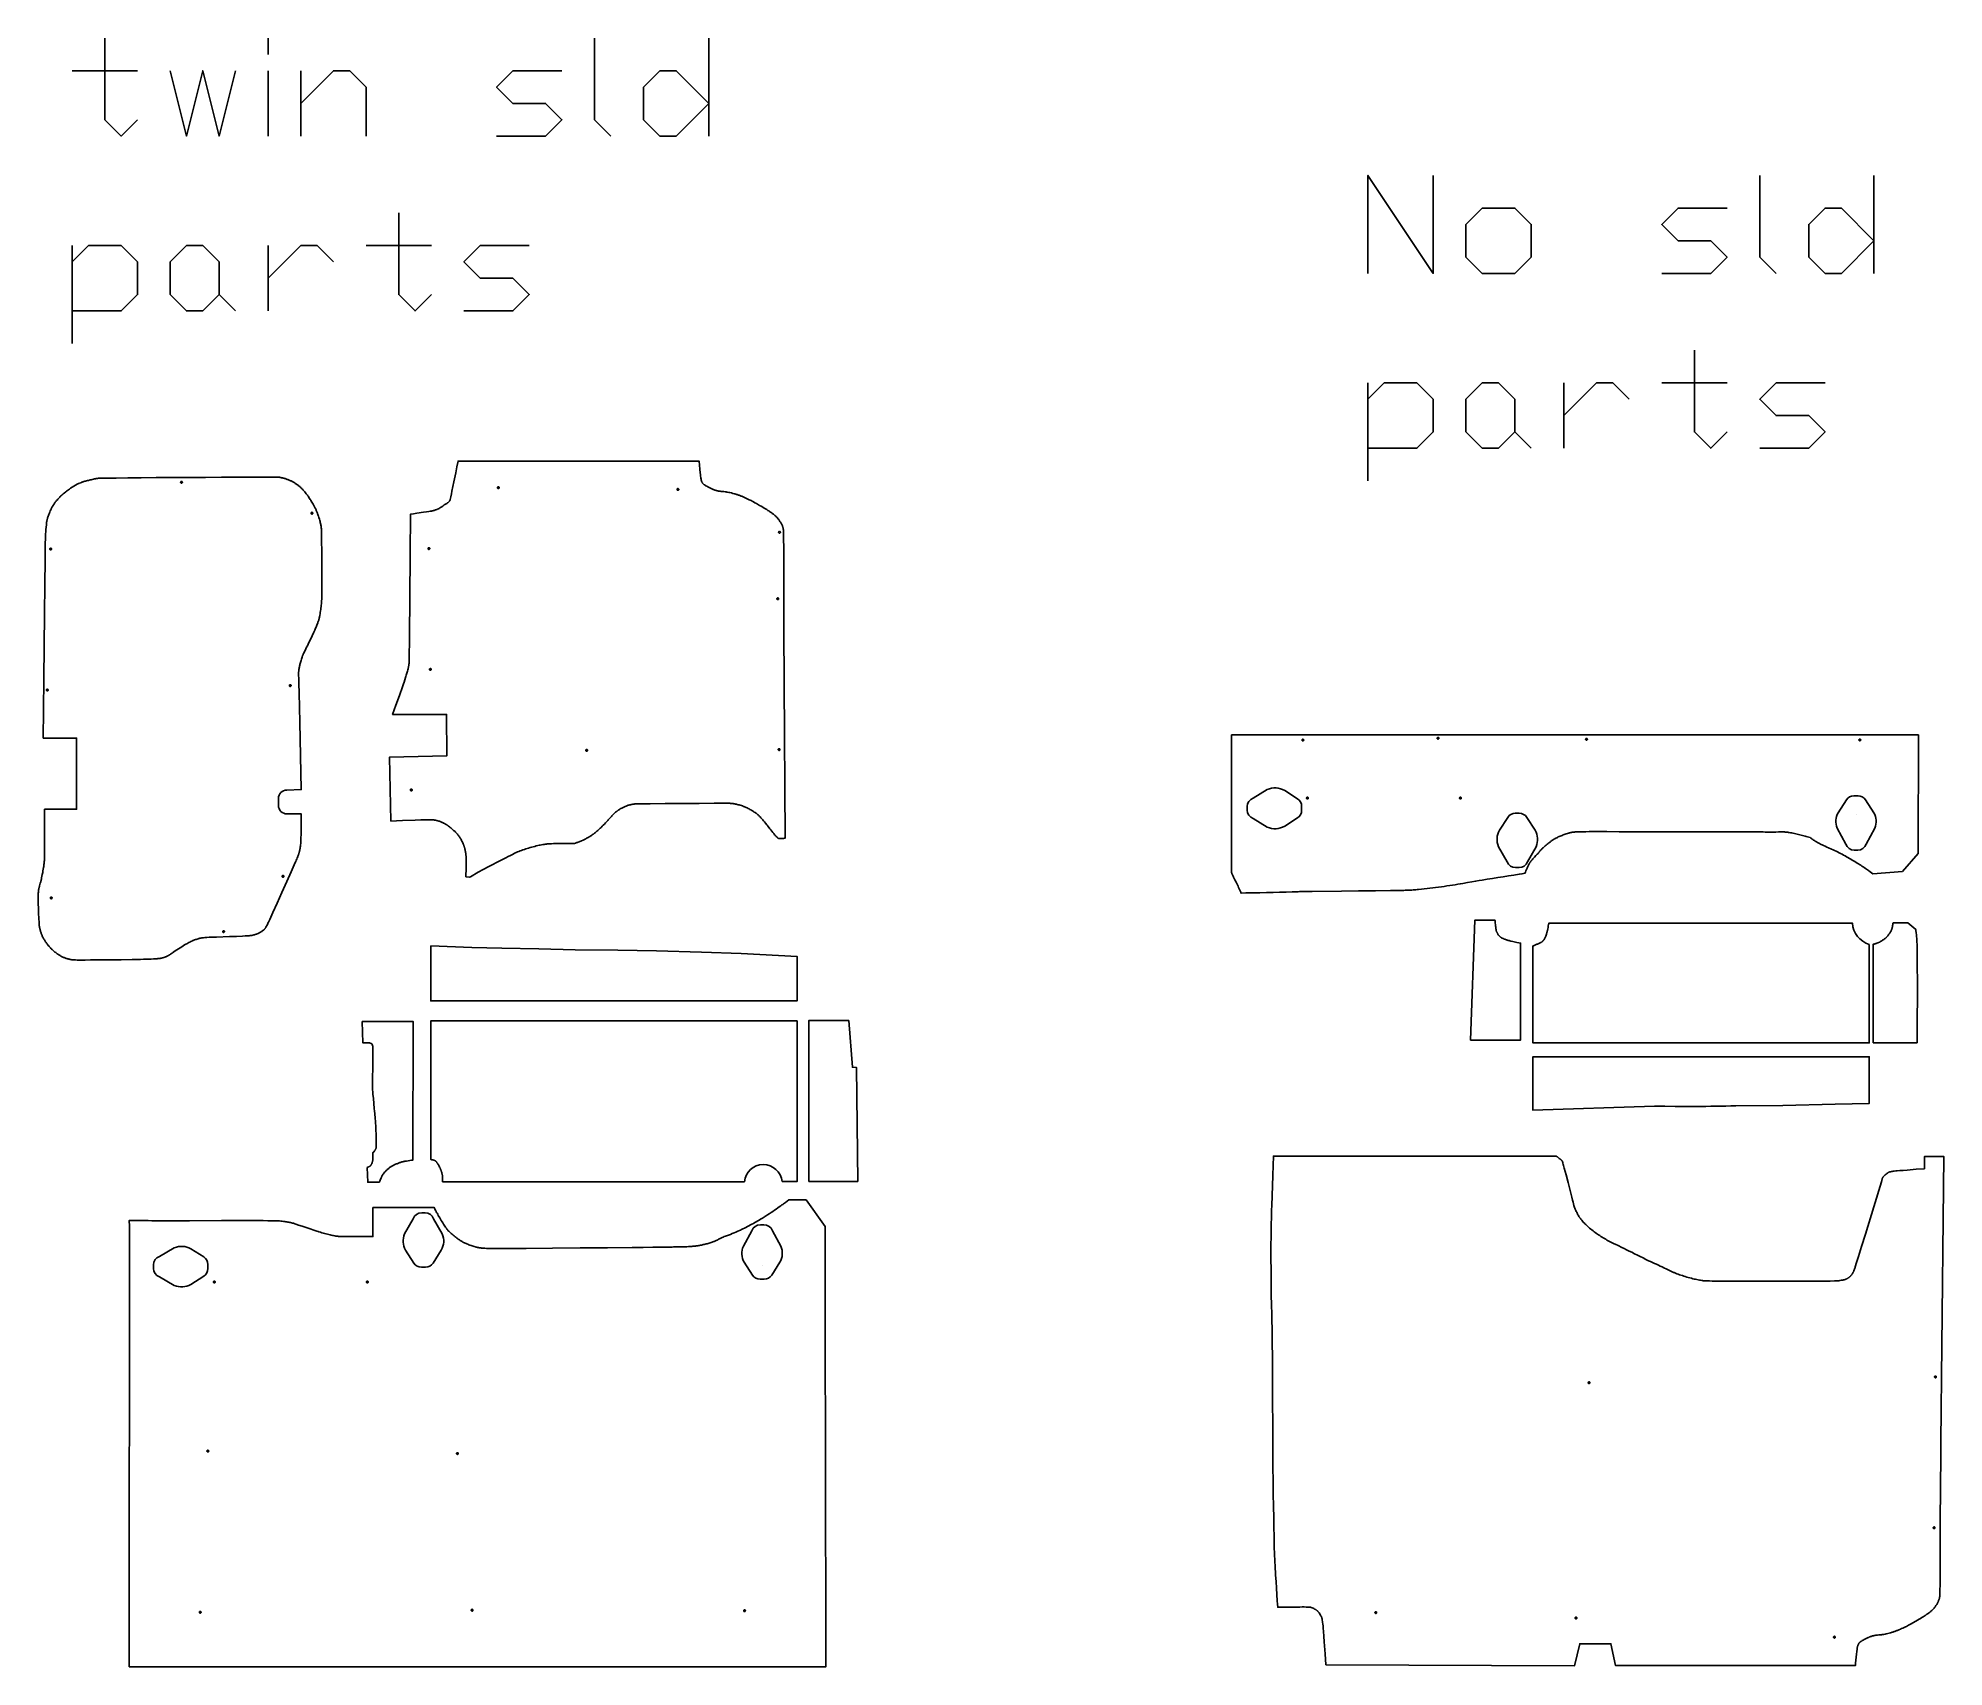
# Model space of a CAD drawing. Extents: x -213 to 4236, y 1 to 3804.
import ezdxf

# ---------------------------------------------------------------- set-up
doc = ezdxf.new("R2010")
doc.units = 0
doc.layers.add('Default Layer', color=1, linetype='CONTINUOUS')

msp = doc.modelspace()

# ---------------------------------------------------------------- linework, layer by layer
at = {"layer": 'Default Layer'}
for points in [[(-56.7, 3804), (-56.7, 3613.5), (-18.6, 3575.4), (19.5, 3613.5)], [(324.3, 3765.9), (324.3, 3804)], [(1086.3, 3804), (1086.3, 3613.5), (1124.4, 3575.4)], [(1353, 3804), (1353, 3575.4)], [(-132.9, 3727.8), (19.5, 3727.8)], [(95.7, 3727.8), (133.8, 3575.4), (171.9, 3727.8), (210, 3575.4), (248.1, 3727.8)], [(324.3, 3575.4), (324.3, 3727.8)], [(400.5, 3575.4), (400.5, 3727.8)], [(400.5, 3651.6), (476.7, 3727.8), (514.8, 3727.8), (552.9, 3689.7), (552.9, 3575.4)], [(857.7, 3575.4), (972, 3575.4), (1010.1, 3613.5), (972, 3651.6), (895.8, 3651.6), (857.7, 3689.7), (895.8, 3727.8), (1010.1, 3727.8)], [(2891.4, 3254.7), (2891.4, 3483.3), (3043.8, 3254.7), (3043.8, 3483.3)], [(3805.8, 3483.3), (3805.8, 3292.8), (3843.9, 3254.7)], [(4072.5, 3483.3), (4072.5, 3254.7)], [(629.1, 3395.8), (629.1, 3205.3), (667.2, 3167.2), (705.3, 3205.3)], [(3577.2, 3254.7), (3691.5, 3254.7), (3729.6, 3292.8), (3691.5, 3330.9), (3615.3, 3330.9), (3577.2, 3369), (3615.3, 3407.1), (3729.6, 3407.1)], [(-132.9, 3091), (-132.9, 3319.6)], [(-132.9, 3281.5), (-94.8, 3319.6), (-18.6, 3319.6), (19.5, 3281.5), (19.5, 3205.3), (-18.6, 3167.2), (-132.9, 3167.2)], [(324.3, 3167.2), (324.3, 3319.6)], [(324.3, 3243.4), (400.5, 3319.6), (438.6, 3319.6), (476.7, 3281.5)], [(552.9, 3319.6), (705.3, 3319.6)], [(781.5, 3167.2), (895.8, 3167.2), (933.9, 3205.3), (895.8, 3243.4), (819.6, 3243.4), (781.5, 3281.5), (819.6, 3319.6), (933.9, 3319.6)], [(210, 3205.3), (248.1, 3167.2)], [(3653.4, 3075.1), (3653.4, 2884.6), (3691.5, 2846.5), (3729.6, 2884.6)], [(2891.4, 2770.3), (2891.4, 2998.9)], [(2891.4, 2960.8), (2929.5, 2998.9), (3005.7, 2998.9), (3043.8, 2960.8), (3043.8, 2884.6), (3005.7, 2846.5), (2891.4, 2846.5)], [(3348.6, 2846.5), (3348.6, 2998.9)], [(3348.6, 2922.7), (3424.8, 2998.9), (3462.9, 2998.9), (3501, 2960.8)], [(3577.2, 2998.9), (3729.6, 2998.9)], [(3805.8, 2846.5), (3920.1, 2846.5), (3958.2, 2884.6), (3920.1, 2922.7), (3843.9, 2922.7), (3805.8, 2960.8), (3843.9, 2998.9), (3958.2, 2998.9)], [(3234.3, 2884.6), (3272.4, 2846.5)], [(794, 1844.7), (796.5, 1845.9)]]:
    msp.add_lwpolyline(points, dxfattribs=at)
for points in [[(1353, 3651.6), (1276.8, 3575.4), (1238.7, 3575.4), (1200.6, 3613.5), (1200.6, 3689.7), (1238.7, 3727.8), (1276.8, 3727.8), (1353, 3651.6)], [(3234.3, 3254.7), (3158.1, 3254.7), (3120, 3292.8), (3120, 3369), (3158.1, 3407.1), (3234.3, 3407.1), (3272.4, 3369), (3272.4, 3292.8), (3234.3, 3254.7)], [(4072.5, 3330.9), (3996.3, 3254.7), (3958.2, 3254.7), (3920.1, 3292.8), (3920.1, 3369), (3958.2, 3407.1), (3996.3, 3407.1), (4072.5, 3330.9)], [(171.9, 3167.2), (133.8, 3167.2), (95.7, 3205.3), (95.7, 3281.5), (133.8, 3319.6), (171.9, 3319.6), (210, 3281.5), (210, 3205.3), (171.9, 3167.2)], [(3196.2, 2846.5), (3158.1, 2846.5), (3120, 2884.6), (3120, 2960.8), (3158.1, 2998.9), (3196.2, 2998.9), (3234.3, 2960.8), (3234.3, 2884.6), (3196.2, 2846.5)], [(1037.7, 1923.3), (1015.3, 1923.2), (997.5, 1923.1), (990.7, 1923.1), (985.5, 1923), (981.9, 1923), (980.8, 1923), (980.1, 1922.9), (978.7, 1922.8), (977.2, 1922.7), (975.7, 1922.5), (974.2, 1922.3), (972.7, 1922.1), (971.3, 1921.9), (968.3, 1921.4), (965.4, 1920.9), (962.4, 1920.4), (959.5, 1919.8), (956.6, 1919.2), (953.5, 1918.5), (950.2, 1917.7), (946.7, 1916.8), (943.1, 1915.9), (939.4, 1914.8), (935.8, 1913.8), (932.2, 1912.8), (928.9, 1911.7), (925.6, 1910.7), (922.4, 1909.6), (919.2, 1908.5), (915.9, 1907.3), (912.7, 1906.2), (909.5, 1904.9), (906.4, 1903.7), (904.8, 1903), (903.2, 1902.3), (902.3, 1901.9), (901.2, 1901.4), (898.3, 1899.9), (894.5, 1898.1), (890, 1895.8), (884.9, 1893.2), (879.3, 1890.3), (866.9, 1883.9), (839.7, 1869.8), (826.5, 1863), (814.6, 1856.9), (796.5, 1845.9), (794.5, 1844.7), (794, 1844.7), (786.1, 1845.9), (786.1, 1852.4), (786.2, 1859.6), (786.4, 1874.3), (786.4, 1881.1), (786.4, 1884.2), (786.4, 1887.1), (786.3, 1889.7), (786.3, 1892), (786.2, 1893.9), (786.2, 1894.8), (786.1, 1895.5), (786, 1896.8), (785.8, 1898.1), (785.6, 1899.4), (785.4, 1900.8), (785.2, 1902.1), (785, 1903.5), (784.8, 1904.8), (784.5, 1906.2), (784.2, 1907.5), (784, 1908.8), (783.7, 1910.1), (783.4, 1911.3), (783.1, 1912.5), (782.7, 1913.7), (782.4, 1914.9), (782.1, 1916), (781.7, 1917.1), (781.4, 1918.2), (781, 1919.3), (780.5, 1920.4), (780.1, 1921.5), (779.6, 1922.6), (778.7, 1924.7), (777.7, 1926.9), (776.8, 1928.9), (775.8, 1930.8), (774.8, 1932.5), (773.9, 1934.2), (772.9, 1935.8), (771.8, 1937.4), (770.8, 1939), (769.7, 1940.6), (768.5, 1942.1), (767.3, 1943.7), (766.1, 1945.1), (764.9, 1946.6), (763.5, 1948.1), (762, 1949.7), (760.5, 1951.2), (758.9, 1952.7), (757.3, 1954.2), (755.7, 1955.7), (754.1, 1957.1), (752.5, 1958.5), (750.8, 1959.9), (749.1, 1961.2), (747.4, 1962.6), (745.6, 1963.9), (743.8, 1965.2), (742.9, 1965.8), (742, 1966.4), (741.1, 1967), (740.1, 1967.6), (738.1, 1968.7), (736, 1969.9), (733.7, 1971.1), (732.6, 1971.7), (731.4, 1972.3), (730.2, 1972.8), (729, 1973.4), (727.8, 1973.9), (726.6, 1974.4), (725.5, 1974.8), (724.4, 1975.3), (723.2, 1975.7), (722.2, 1976), (721.1, 1976.3), (720, 1976.6), (719, 1976.9), (717.9, 1977.2), (716.8, 1977.4), (715.7, 1977.7), (714.6, 1977.9), (713.5, 1978.1), (712.4, 1978.2), (711.3, 1978.4), (709.1, 1978.7), (706.9, 1978.9), (704.7, 1979.1), (704, 1979.1), (703, 1979.1), (700.2, 1979.1), (696.5, 1979), (691.9, 1978.9), (686.6, 1978.7), (680.6, 1978.5), (667.3, 1978), (637.9, 1976.9), (623.6, 1976.3), (610.8, 1975.9), (607.9, 2125.4), (741.5, 2128.3), (741, 2224.9), (614.7, 2224.9), (622.3, 2246.3), (630.6, 2269.4), (637.6, 2289.2), (640.1, 2296.1), (641.6, 2300.3), (643.3, 2305.7), (645.1, 2311), (645.9, 2313.7), (646.7, 2316.3), (647.5, 2318.9), (648.2, 2321.4), (649.5, 2326.2), (650.2, 2328.6), (650.9, 2331.1), (651.5, 2333.5), (651.8, 2334.7), (652.1, 2336), (652.3, 2337.2), (652.5, 2338.4), (652.8, 2339.7), (652.9, 2340.9), (653.1, 2342.3), (653.2, 2343.7), (653.3, 2345.3), (653.4, 2347.1), (653.5, 2348.9), (653.6, 2350.8), (653.7, 2354.9), (653.7, 2359.1), (653.8, 2363.3), (653.8, 2367.5), (653.9, 2371.4), (653.9, 2375.6), (654, 2383.8), (654.3, 2410.9), (655.1, 2495.7), (656.1, 2598.7), (657, 2692.6), (663.8, 2693.6), (671.3, 2694.7), (686.7, 2696.9), (693.7, 2697.9), (699.8, 2698.8), (702.3, 2699.2), (704.4, 2699.6), (706, 2699.8), (707.1, 2700.1), (708.7, 2700.5), (710.4, 2700.9), (712, 2701.3), (713.6, 2701.7), (715.2, 2702.2), (716.8, 2702.8), (717.6, 2703.1), (718.4, 2703.4), (719.2, 2703.7), (719.9, 2704.1), (720.8, 2704.6), (722, 2705.2), (723.3, 2706), (724.9, 2707), (726.6, 2708), (728.3, 2709.1), (732, 2711.5), (735.6, 2713.9), (738.7, 2716), (741.2, 2717.7), (742, 2718.3), (742.6, 2718.7), (743.4, 2719.3), (744.2, 2719.9), (745, 2720.6), (745.8, 2721.2), (746.2, 2721.5), (746.6, 2721.8), (746.9, 2722.2), (747.3, 2722.5), (747.6, 2722.9), (747.9, 2723.3), (748.2, 2723.7), (748.4, 2724.1), (748.5, 2724.4), (748.6, 2724.7), (748.9, 2725.7), (749.2, 2726.8), (749.9, 2729.9), (750.6, 2732.9), (752, 2739.6), (753.4, 2746.2), (755.6, 2757.1), (757.8, 2768), (762.1, 2789.3), (764.8, 2802.8), (767.6, 2816.3), (770.1, 2816.3), (1330.1, 2816.3), (1331.1, 2806.8), (1332.1, 2797.3), (1332.9, 2789.3), (1333.4, 2785.3), (1333.8, 2781.4), (1334.2, 2777.9), (1334.4, 2776.2), (1334.7, 2774.5), (1334.8, 2773.7), (1334.9, 2773.2), (1335, 2772.8), (1335.3, 2771.7), (1335.7, 2770.5), (1336.1, 2769.4), (1336.5, 2768.3), (1337, 2767.2), (1337.3, 2766.7), (1337.5, 2766.2), (1337.8, 2765.7), (1338.1, 2765.3), (1338.4, 2764.8), (1338.7, 2764.4), (1339, 2764.1), (1339.3, 2763.7), (1339.6, 2763.3), (1340, 2763), (1340.4, 2762.7), (1340.7, 2762.3), (1341.5, 2761.7), (1342.3, 2761.1), (1343.2, 2760.6), (1344.8, 2759.5), (1345.4, 2759.2), (1346.1, 2758.7), (1348.3, 2757.6), (1350.9, 2756.1), (1353.9, 2754.6), (1357, 2753), (1359.9, 2751.6), (1361.2, 2751), (1362.3, 2750.4), (1363.3, 2750), (1364.1, 2749.7), (1365.5, 2749.2), (1366.9, 2748.7), (1368.2, 2748.2), (1369.6, 2747.8), (1371.1, 2747.5), (1372.5, 2747.1), (1373.9, 2746.8), (1375.3, 2746.5), (1376.1, 2746.4), (1377, 2746.2), (1378.1, 2746.1), (1379.3, 2746), (1381.9, 2745.7), (1384.7, 2745.5), (1387.7, 2745.2), (1390.8, 2744.8), (1392.3, 2744.6), (1393.7, 2744.4), (1395.2, 2744.2), (1396.5, 2744), (1399.3, 2743.4), (1402.3, 2742.7), (1405.5, 2742), (1408.9, 2741.1), (1412.3, 2740.2), (1414, 2739.7), (1415.8, 2739.2), (1417.5, 2738.7), (1419.1, 2738.2), (1420.8, 2737.6), (1422.4, 2737.1), (1424, 2736.5), (1425.5, 2735.9), (1427.1, 2735.3), (1428.7, 2734.7), (1430.3, 2734.1), (1431.8, 2733.5), (1435, 2732.1), (1438.1, 2730.7), (1441.2, 2729.3), (1444.3, 2727.8), (1447.3, 2726.3), (1449.1, 2725.4), (1451.4, 2724.2), (1454.1, 2722.7), (1457.1, 2721), (1460.5, 2719.1), (1464, 2717.2), (1471.4, 2712.9), (1475.1, 2710.8), (1478.7, 2708.7), (1482.2, 2706.7), (1485.4, 2704.7), (1488.4, 2703), (1490.9, 2701.4), (1493, 2700.1), (1493.9, 2699.5), (1494.6, 2699), (1497.2, 2697.2), (1499.8, 2695.3), (1501.1, 2694.4), (1502.3, 2693.4), (1503.6, 2692.4), (1504.8, 2691.4), (1506.1, 2690.4), (1507.3, 2689.4), (1508.4, 2688.3), (1509.6, 2687.2), (1510.7, 2686.1), (1511.8, 2685), (1512.9, 2683.8), (1513.9, 2682.6), (1515, 2681.1), (1516.1, 2679.7), (1517.1, 2678.3), (1518, 2677), (1519, 2675.5), (1519.9, 2674.1), (1520.8, 2672.6), (1521.6, 2671.1), (1522.4, 2669.6), (1523.2, 2668.1), (1523.9, 2666.5), (1524.6, 2664.9), (1525, 2664), (1525, 2663.8), (1525.4, 2662.9), (1525.7, 2662.1), (1525.9, 2661.3), (1526.2, 2660.5), (1526.6, 2658.9), (1526.7, 2658.5), (1526.7, 2658.1), (1526.8, 2657.1), (1526.9, 2655.9), (1527, 2654.7), (1527.1, 2652.7), (1527.2, 2650.8), (1527.3, 2647.6), (1527.3, 2644.4), (1527.5, 2638), (1527.6, 2628.7), (1527.7, 2619.8), (1527.8, 2610.9), (1527.9, 2598.2), (1528, 2585.4), (1528.1, 2560), (1528.2, 2535.6), (1528.3, 2511.2), (1528.3, 2462.4), (1528.4, 2404.7), (1528.4, 2375.9), (1528.5, 2347.1), (1528.6, 2322.2), (1528.7, 2297.3), (1530.8, 1935.7), (1529.8, 1935.7), (1528.7, 1935.6), (1527.7, 1935.5), (1526.7, 1935.4), (1524.6, 1935.2), (1523.5, 1935.1), (1522.5, 1935), (1521.5, 1934.9), (1520.4, 1934.9), (1519.4, 1934.9), (1518.9, 1934.9), (1518.4, 1934.9), (1517.9, 1935), (1517.4, 1935.1), (1516.9, 1935.1), (1516.5, 1935.3), (1516, 1935.4), (1515.5, 1935.5), (1515, 1935.7), (1514.6, 1935.9), (1514.3, 1936.1), (1514.1, 1936.2), (1513.8, 1936.4), (1513.5, 1936.6), (1512.9, 1937.2), (1512.1, 1937.9), (1511.3, 1938.7), (1510.5, 1939.5), (1509.6, 1940.5), (1508.7, 1941.6), (1507.7, 1942.7), (1506.6, 1943.9), (1504.5, 1946.5), (1502.2, 1949.3), (1500, 1952.2), (1497.7, 1955.1), (1495.4, 1958), (1491.2, 1963.5), (1489.3, 1966), (1487.6, 1968.1), (1486.2, 1969.9), (1485, 1971.3), (1483, 1973.7), (1480.9, 1976.1), (1478.7, 1978.6), (1476.6, 1981.1), (1474.5, 1983.5), (1473.5, 1984.6), (1472.5, 1985.7), (1471.5, 1986.8), (1470.5, 1987.7), (1469.6, 1988.6), (1468.7, 1989.5), (1467.8, 1990.3), (1466.9, 1991.1), (1465.9, 1991.8), (1465, 1992.6), (1464, 1993.3), (1463.1, 1994), (1462.1, 1994.8), (1461.1, 1995.5), (1459.1, 1996.8), (1457.1, 1998.1), (1455.1, 1999.4), (1453.1, 2000.7), (1451, 2001.9), (1448.9, 2003.1), (1446.8, 2004.3), (1444.7, 2005.4), (1442.6, 2006.4), (1440.4, 2007.4), (1438.2, 2008.4), (1436, 2009.3), (1434.9, 2009.8), (1433.8, 2010.2), (1431.4, 2011.1), (1428.9, 2012), (1426.4, 2012.7), (1424, 2013.5), (1421.6, 2014.1), (1419.4, 2014.7), (1417.4, 2015.2), (1415.5, 2015.6), (1413.5, 2016), (1411.6, 2016.3), (1409.6, 2016.6), (1407.7, 2016.8), (1405.7, 2017), (1403.7, 2017.2), (1401.8, 2017.3), (1400.7, 2017.4), (1398.5, 2017.4), (1390.9, 2017.4), (1379.8, 2017.4), (1365.7, 2017.3), (1330.7, 2017.1), (1291, 2016.9), (1251.3, 2016.6), (1216.4, 2016.3), (1202.3, 2016.2), (1191.2, 2016.1), (1183.8, 2016), (1181.6, 2015.9), (1180.6, 2015.9), (1178.8, 2015.7), (1177, 2015.4), (1175.3, 2015.2), (1173.5, 2014.9), (1171.7, 2014.5), (1170, 2014.1), (1168.3, 2013.7), (1166.5, 2013.2), (1164.8, 2012.7), (1163.1, 2012.1), (1161.4, 2011.5), (1159.7, 2010.8), (1158, 2010.1), (1156.3, 2009.4), (1154.6, 2008.6), (1153, 2007.8), (1151.3, 2007), (1149.6, 2006.1), (1147.9, 2005.2), (1146.2, 2004.2), (1144.4, 2003.2), (1142.7, 2002.2), (1141.9, 2001.6), (1141.1, 2001), (1140.3, 2000.5), (1139.5, 1999.9), (1138.7, 1999.3), (1137.9, 1998.6), (1137.1, 1998), (1136.3, 1997.3), (1135.5, 1996.5), (1134.7, 1995.8), (1133.1, 1994.3), (1131.5, 1992.7), (1129.9, 1991.1), (1126.9, 1988), (1125.4, 1986.4), (1123.9, 1984.9), (1122.5, 1983.3), (1121.1, 1981.7), (1118.3, 1978.5), (1116.9, 1976.9), (1115.4, 1975.4), (1113.7, 1973.6), (1111.5, 1971.4), (1109.1, 1968.9), (1106.5, 1966.3), (1103.8, 1963.7), (1101.3, 1961.2), (1099, 1959), (1097, 1957.2), (1093.5, 1954), (1091.7, 1952.4), (1089.9, 1950.8), (1088.1, 1949.2), (1086.3, 1947.8), (1084.5, 1946.3), (1083.7, 1945.6), (1082.8, 1945), (1081, 1943.7), (1079.2, 1942.4), (1077.3, 1941.2), (1075.5, 1940), (1073.6, 1938.9), (1071.7, 1937.8), (1069.8, 1936.7), (1067.8, 1935.6), (1066.8, 1935.1), (1065.6, 1934.5), (1062.7, 1933.1), (1059.4, 1931.6), (1055.8, 1930), (1053.9, 1929.2), (1052, 1928.4), (1050.2, 1927.6), (1048.3, 1926.9), (1046.5, 1926.2), (1044.8, 1925.6), (1043.1, 1925), (1041.5, 1924.4), (1039.6, 1923.8), (1037.7, 1923.3)], [(122.1, 2764.9), (122.3, 2764.9), (122.5, 2765), (122.7, 2765), (122.9, 2765.1), (123.1, 2765.2), (123.2, 2765.3), (123.4, 2765.4), (123.5, 2765.5), (123.7, 2765.7), (123.8, 2765.8), (123.9, 2766), (124, 2766.2), (124, 2766.3), (124.1, 2766.5), (124.1, 2766.7), (124.1, 2766.9), (124.1, 2767.1), (124.1, 2767.3), (124, 2767.5), (124, 2767.7), (123.9, 2767.9), (123.8, 2768.1), (123.7, 2768.2), (123.5, 2768.4), (123.4, 2768.5), (123.2, 2768.6), (123.1, 2768.7), (122.9, 2768.8), (122.7, 2768.8), (122.5, 2768.9), (122.3, 2768.9), (122.1, 2768.9), (121.9, 2768.9), (121.7, 2768.9), (121.5, 2768.8), (121.3, 2768.8), (121.2, 2768.7), (121, 2768.6), (120.8, 2768.5), (120.7, 2768.4), (120.6, 2768.2), (120.5, 2768.1), (120.4, 2767.9), (120.3, 2767.7), (120.2, 2767.5), (120.2, 2767.3), (120.1, 2767.1), (120.1, 2766.9), (120.1, 2766.7), (120.2, 2766.5), (120.2, 2766.3), (120.3, 2766.2), (120.4, 2766), (120.5, 2765.8), (120.6, 2765.7), (120.7, 2765.5), (120.8, 2765.4), (121, 2765.3), (121.2, 2765.2), (121.3, 2765.1), (121.5, 2765), (121.7, 2765), (121.9, 2764.9), (122.1, 2764.9)], [(863.5, 2754.3), (863.5, 2754.5), (863.5, 2754.7), (863.4, 2754.9), (863.3, 2755), (863.3, 2755.2), (863.2, 2755.4), (863, 2755.5), (862.9, 2755.7), (862.8, 2755.8), (862.6, 2755.9), (862.4, 2756), (862.3, 2756.1), (862.1, 2756.2), (861.9, 2756.2), (861.7, 2756.3), (861.5, 2756.3), (861.3, 2756.3), (861.1, 2756.2), (860.9, 2756.2), (860.7, 2756.1), (860.5, 2756), (860.4, 2755.9), (860.2, 2755.8), (860.1, 2755.7), (860, 2755.5), (859.8, 2755.4), (859.7, 2755.2), (859.7, 2755), (859.6, 2754.9), (859.5, 2754.7), (859.5, 2754.5), (859.5, 2754.3), (859.5, 2754.1), (859.5, 2753.9), (859.6, 2753.7), (859.7, 2753.5), (859.7, 2753.3), (859.8, 2753.1), (860, 2753), (860.1, 2752.8), (860.2, 2752.7), (860.4, 2752.6), (860.5, 2752.5), (860.7, 2752.4), (860.9, 2752.4), (861.1, 2752.3), (861.3, 2752.3), (861.5, 2752.3), (861.7, 2752.3), (861.9, 2752.3), (862.1, 2752.4), (862.3, 2752.4), (862.4, 2752.5), (862.6, 2752.6), (862.8, 2752.7), (862.9, 2752.8), (863, 2753), (863.2, 2753.1), (863.3, 2753.3), (863.3, 2753.5), (863.4, 2753.7), (863.5, 2753.9), (863.5, 2754.1), (863.5, 2754.3)], [(1282.7, 2750.3), (1282.7, 2750.5), (1282.7, 2750.7), (1282.6, 2750.9), (1282.6, 2751), (1282.5, 2751.2), (1282.4, 2751.4), (1282.3, 2751.5), (1282.1, 2751.7), (1282, 2751.8), (1281.8, 2751.9), (1281.7, 2752), (1281.5, 2752.1), (1281.3, 2752.2), (1281.1, 2752.2), (1280.9, 2752.2), (1280.7, 2752.3), (1280.5, 2752.2), (1280.3, 2752.2), (1280.1, 2752.2), (1279.9, 2752.1), (1279.8, 2752), (1279.6, 2751.9), (1279.4, 2751.8), (1279.3, 2751.7), (1279.2, 2751.5), (1279.1, 2751.4), (1279, 2751.2), (1278.9, 2751), (1278.8, 2750.9), (1278.8, 2750.7), (1278.7, 2750.5), (1278.7, 2750.3), (1278.7, 2750.1), (1278.8, 2749.9), (1278.8, 2749.7), (1278.9, 2749.5), (1279, 2749.3), (1279.1, 2749.1), (1279.2, 2749), (1279.3, 2748.8), (1279.4, 2748.7), (1279.6, 2748.6), (1279.8, 2748.5), (1279.9, 2748.4), (1280.1, 2748.3), (1280.3, 2748.3), (1280.5, 2748.3), (1280.7, 2748.3), (1280.9, 2748.3), (1281.1, 2748.3), (1281.3, 2748.3), (1281.5, 2748.4), (1281.7, 2748.5), (1281.8, 2748.6), (1282, 2748.7), (1282.1, 2748.8), (1282.3, 2749), (1282.4, 2749.1), (1282.5, 2749.3), (1282.6, 2749.5), (1282.6, 2749.7), (1282.7, 2749.9), (1282.7, 2750.1), (1282.7, 2750.3)], [(426.6, 2692.8), (426.8, 2692.8), (427, 2692.8), (427.2, 2692.9), (427.4, 2692.9), (427.5, 2693), (427.7, 2693.1), (427.9, 2693.2), (428, 2693.4), (428.1, 2693.5), (428.2, 2693.7), (428.3, 2693.8), (428.4, 2694), (428.5, 2694.2), (428.5, 2694.4), (428.6, 2694.6), (428.6, 2694.8), (428.6, 2695), (428.5, 2695.2), (428.5, 2695.4), (428.4, 2695.6), (428.3, 2695.7), (428.2, 2695.9), (428.1, 2696), (428, 2696.2), (427.9, 2696.3), (427.7, 2696.4), (427.5, 2696.5), (427.4, 2696.6), (427.2, 2696.7), (427, 2696.7), (426.8, 2696.8), (426.6, 2696.8), (426.4, 2696.8), (426.2, 2696.7), (426, 2696.7), (425.8, 2696.6), (425.6, 2696.5), (425.5, 2696.4), (425.3, 2696.3), (425.2, 2696.2), (425, 2696), (424.9, 2695.9), (424.8, 2695.7), (424.7, 2695.6), (424.7, 2695.4), (424.6, 2695.2), (424.6, 2695), (424.6, 2694.8), (424.6, 2694.6), (424.6, 2694.4), (424.7, 2694.2), (424.7, 2694), (424.8, 2693.8), (424.9, 2693.7), (425, 2693.5), (425.2, 2693.4), (425.3, 2693.2), (425.5, 2693.1), (425.6, 2693), (425.8, 2692.9), (426, 2692.9), (426.2, 2692.8), (426.4, 2692.8), (426.6, 2692.8)], [(1519.9, 2650.4), (1519.9, 2650.6), (1519.9, 2650.8), (1519.8, 2651), (1519.7, 2651.1), (1519.7, 2651.3), (1519.6, 2651.5), (1519.4, 2651.6), (1519.3, 2651.8), (1519.2, 2651.9), (1519, 2652), (1518.9, 2652.1), (1518.7, 2652.2), (1518.5, 2652.3), (1518.3, 2652.3), (1518.1, 2652.4), (1517.9, 2652.4), (1517.7, 2652.4), (1517.5, 2652.3), (1517.3, 2652.3), (1517.1, 2652.2), (1517, 2652.1), (1516.8, 2652), (1516.6, 2651.9), (1516.5, 2651.8), (1516.4, 2651.6), (1516.2, 2651.5), (1516.1, 2651.3), (1516.1, 2651.1), (1516, 2651), (1515.9, 2650.8), (1515.9, 2650.6), (1515.9, 2650.4), (1515.9, 2650.2), (1515.9, 2650), (1516, 2649.8), (1516.1, 2649.6), (1516.1, 2649.4), (1516.2, 2649.3), (1516.4, 2649.1), (1516.5, 2649), (1516.6, 2648.8), (1516.8, 2648.7), (1517, 2648.6), (1517.1, 2648.5), (1517.3, 2648.5), (1517.5, 2648.4), (1517.7, 2648.4), (1517.9, 2648.4), (1518.1, 2648.4), (1518.3, 2648.4), (1518.5, 2648.5), (1518.7, 2648.5), (1518.9, 2648.6), (1519, 2648.7), (1519.2, 2648.8), (1519.3, 2649), (1519.4, 2649.1), (1519.6, 2649.3), (1519.7, 2649.4), (1519.7, 2649.6), (1519.8, 2649.8), (1519.9, 2650), (1519.9, 2650.2), (1519.9, 2650.4)], [(-183.2, 2608.9), (-182.9, 2608.9), (-182.7, 2608.9), (-182.6, 2608.9), (-182.4, 2609), (-182.2, 2609.1), (-182, 2609.2), (-181.9, 2609.3), (-181.7, 2609.4), (-181.6, 2609.6), (-181.5, 2609.7), (-181.4, 2609.9), (-181.3, 2610.1), (-181.2, 2610.3), (-181.2, 2610.4), (-181.2, 2610.6), (-181.2, 2610.9), (-181.2, 2611.1), (-181.2, 2611.3), (-181.2, 2611.4), (-181.3, 2611.6), (-181.4, 2611.8), (-181.5, 2612), (-181.6, 2612.1), (-181.7, 2612.3), (-181.9, 2612.4), (-182, 2612.5), (-182.2, 2612.6), (-182.4, 2612.7), (-182.6, 2612.8), (-182.7, 2612.8), (-182.9, 2612.8), (-183.2, 2612.9), (-183.4, 2612.8), (-183.6, 2612.8), (-183.7, 2612.8), (-183.9, 2612.7), (-184.1, 2612.6), (-184.3, 2612.5), (-184.4, 2612.4), (-184.6, 2612.3), (-184.7, 2612.1), (-184.8, 2612), (-184.9, 2611.8), (-185, 2611.6), (-185.1, 2611.4), (-185.1, 2611.3), (-185.1, 2611.1), (-185.2, 2610.9), (-185.1, 2610.6), (-185.1, 2610.4), (-185.1, 2610.3), (-185, 2610.1), (-184.9, 2609.9), (-184.8, 2609.7), (-184.7, 2609.6), (-184.6, 2609.4), (-184.4, 2609.3), (-184.3, 2609.2), (-184.1, 2609.1), (-183.9, 2609), (-183.7, 2608.9), (-183.6, 2608.9), (-183.4, 2608.9), (-183.2, 2608.9)], [(701.6, 2612.2), (701.6, 2612.4), (701.5, 2612.6), (701.5, 2612.8), (701.4, 2613), (701.3, 2613.1), (701.2, 2613.3), (701.1, 2613.5), (701, 2613.6), (700.8, 2613.7), (700.7, 2613.8), (700.5, 2613.9), (700.3, 2614), (700.2, 2614.1), (700, 2614.1), (699.8, 2614.2), (699.6, 2614.2), (699.4, 2614.2), (699.2, 2614.1), (699, 2614.1), (698.8, 2614), (698.6, 2613.9), (698.4, 2613.8), (698.3, 2613.7), (698.2, 2613.6), (698, 2613.5), (697.9, 2613.3), (697.8, 2613.1), (697.7, 2613), (697.7, 2612.8), (697.6, 2612.6), (697.6, 2612.4), (697.6, 2612.2), (697.6, 2612), (697.6, 2611.8), (697.7, 2611.6), (697.7, 2611.4), (697.8, 2611.2), (697.9, 2611.1), (698, 2610.9), (698.2, 2610.8), (698.3, 2610.6), (698.4, 2610.5), (698.6, 2610.4), (698.8, 2610.3), (699, 2610.3), (699.2, 2610.2), (699.4, 2610.2), (699.6, 2610.2), (699.8, 2610.2), (700, 2610.2), (700.2, 2610.3), (700.3, 2610.3), (700.5, 2610.4), (700.7, 2610.5), (700.8, 2610.6), (701, 2610.8), (701.1, 2610.9), (701.2, 2611.1), (701.3, 2611.2), (701.4, 2611.4), (701.5, 2611.6), (701.5, 2611.8), (701.6, 2612), (701.6, 2612.2)], [(1511.9, 2495.1), (1511.9, 2495.3), (1511.9, 2495.5), (1512, 2495.7), (1512, 2495.8), (1512.1, 2496), (1512.2, 2496.2), (1512.3, 2496.3), (1512.5, 2496.5), (1512.6, 2496.6), (1512.8, 2496.7), (1512.9, 2496.8), (1513.1, 2496.9), (1513.3, 2497), (1513.5, 2497), (1513.7, 2497.1), (1513.9, 2497.1), (1514.1, 2497.1), (1514.3, 2497), (1514.5, 2497), (1514.7, 2496.9), (1514.8, 2496.8), (1515, 2496.7), (1515.2, 2496.6), (1515.3, 2496.5), (1515.4, 2496.3), (1515.5, 2496.2), (1515.6, 2496), (1515.7, 2495.8), (1515.8, 2495.7), (1515.8, 2495.5), (1515.9, 2495.3), (1515.9, 2495.1), (1515.9, 2494.9), (1515.8, 2494.7), (1515.8, 2494.5), (1515.7, 2494.3), (1515.6, 2494.1), (1515.5, 2494), (1515.4, 2493.8), (1515.3, 2493.7), (1515.2, 2493.5), (1515, 2493.4), (1514.8, 2493.3), (1514.7, 2493.2), (1514.5, 2493.2), (1514.3, 2493.1), (1514.1, 2493.1), (1513.9, 2493.1), (1513.7, 2493.1), (1513.5, 2493.1), (1513.3, 2493.2), (1513.1, 2493.2), (1512.9, 2493.3), (1512.8, 2493.4), (1512.6, 2493.5), (1512.5, 2493.7), (1512.3, 2493.8), (1512.2, 2494), (1512.1, 2494.1), (1512, 2494.3), (1512, 2494.5), (1511.9, 2494.7), (1511.9, 2494.9), (1511.9, 2495.1)], [(705, 2329.9), (705, 2330.2), (704.9, 2330.3), (704.9, 2330.5), (704.8, 2330.7), (704.7, 2330.9), (704.6, 2331.1), (704.5, 2331.2), (704.4, 2331.4), (704.3, 2331.5), (704.1, 2331.6), (703.9, 2331.7), (703.8, 2331.8), (703.6, 2331.9), (703.4, 2331.9), (703.2, 2331.9), (703, 2331.9), (702.8, 2331.9), (702.6, 2331.9), (702.4, 2331.9), (702.2, 2331.8), (702, 2331.7), (701.9, 2331.6), (701.7, 2331.5), (701.6, 2331.4), (701.4, 2331.2), (701.3, 2331.1), (701.2, 2330.9), (701.1, 2330.7), (701.1, 2330.5), (701, 2330.3), (701, 2330.2), (701, 2329.9), (701, 2329.7), (701, 2329.5), (701.1, 2329.4), (701.1, 2329.2), (701.2, 2329), (701.3, 2328.8), (701.4, 2328.7), (701.6, 2328.5), (701.7, 2328.4), (701.9, 2328.3), (702, 2328.2), (702.2, 2328.1), (702.4, 2328), (702.6, 2328), (702.8, 2328), (703, 2327.9), (703.2, 2328), (703.4, 2328), (703.6, 2328), (703.8, 2328.1), (703.9, 2328.2), (704.1, 2328.3), (704.3, 2328.4), (704.4, 2328.5), (704.5, 2328.7), (704.6, 2328.8), (704.7, 2329), (704.8, 2329.2), (704.9, 2329.4), (704.9, 2329.5), (705, 2329.7), (705, 2329.9)], [(-191.1, 2279.6), (-190.9, 2279.6), (-190.7, 2279.7), (-190.5, 2279.7), (-190.3, 2279.8), (-190.1, 2279.9), (-190, 2280), (-189.8, 2280.1), (-189.7, 2280.2), (-189.5, 2280.4), (-189.4, 2280.5), (-189.3, 2280.7), (-189.2, 2280.9), (-189.2, 2281), (-189.1, 2281.2), (-189.1, 2281.4), (-189.1, 2281.6), (-189.1, 2281.8), (-189.1, 2282), (-189.2, 2282.2), (-189.2, 2282.4), (-189.3, 2282.6), (-189.4, 2282.8), (-189.5, 2282.9), (-189.7, 2283.1), (-189.8, 2283.2), (-190, 2283.3), (-190.1, 2283.4), (-190.3, 2283.5), (-190.5, 2283.5), (-190.7, 2283.6), (-190.9, 2283.6), (-191.1, 2283.6), (-191.3, 2283.6), (-191.5, 2283.6), (-191.7, 2283.5), (-191.9, 2283.5), (-192, 2283.4), (-192.2, 2283.3), (-192.4, 2283.2), (-192.5, 2283.1), (-192.6, 2282.9), (-192.7, 2282.8), (-192.8, 2282.6), (-192.9, 2282.4), (-193, 2282.2), (-193, 2282), (-193.1, 2281.8), (-193.1, 2281.6), (-193.1, 2281.4), (-193, 2281.2), (-193, 2281), (-192.9, 2280.9), (-192.8, 2280.7), (-192.7, 2280.5), (-192.6, 2280.4), (-192.5, 2280.2), (-192.4, 2280.1), (-192.2, 2280), (-192, 2279.9), (-191.9, 2279.8), (-191.7, 2279.7), (-191.5, 2279.7), (-191.3, 2279.6), (-191.1, 2279.6)], [(375.9, 2290.3), (376.1, 2290.3), (376.3, 2290.4), (376.5, 2290.4), (376.7, 2290.5), (376.9, 2290.6), (377, 2290.7), (377.2, 2290.8), (377.3, 2290.9), (377.5, 2291.1), (377.6, 2291.2), (377.7, 2291.4), (377.8, 2291.6), (377.8, 2291.7), (377.9, 2291.9), (377.9, 2292.1), (377.9, 2292.3), (377.9, 2292.5), (377.9, 2292.7), (377.8, 2292.9), (377.8, 2293.1), (377.7, 2293.3), (377.6, 2293.4), (377.5, 2293.6), (377.3, 2293.7), (377.2, 2293.9), (377, 2294), (376.9, 2294.1), (376.7, 2294.2), (376.5, 2294.2), (376.3, 2294.3), (376.1, 2294.3), (375.9, 2294.3), (375.7, 2294.3), (375.5, 2294.3), (375.3, 2294.2), (375.1, 2294.2), (375, 2294.1), (374.8, 2294), (374.6, 2293.9), (374.5, 2293.7), (374.4, 2293.6), (374.3, 2293.4), (374.2, 2293.3), (374.1, 2293.1), (374, 2292.9), (374, 2292.7), (373.9, 2292.5), (373.9, 2292.3), (373.9, 2292.1), (374, 2291.9), (374, 2291.7), (374.1, 2291.6), (374.2, 2291.4), (374.3, 2291.2), (374.4, 2291.1), (374.5, 2290.9), (374.6, 2290.8), (374.8, 2290.7), (375, 2290.6), (375.1, 2290.5), (375.3, 2290.4), (375.5, 2290.4), (375.7, 2290.3), (375.9, 2290.3)], [(1070, 2141), (1070, 2141.2), (1069.9, 2141.4), (1069.9, 2141.6), (1069.8, 2141.8), (1069.7, 2141.9), (1069.6, 2142.1), (1069.5, 2142.3), (1069.4, 2142.4), (1069.2, 2142.5), (1069.1, 2142.6), (1068.9, 2142.7), (1068.7, 2142.8), (1068.6, 2142.9), (1068.4, 2142.9), (1068.2, 2143), (1068, 2143), (1067.8, 2143), (1067.6, 2142.9), (1067.4, 2142.9), (1067.2, 2142.8), (1067, 2142.7), (1066.9, 2142.6), (1066.7, 2142.5), (1066.6, 2142.4), (1066.4, 2142.3), (1066.3, 2142.1), (1066.2, 2141.9), (1066.1, 2141.8), (1066.1, 2141.6), (1066, 2141.4), (1066, 2141.2), (1066, 2141), (1066, 2140.8), (1066, 2140.6), (1066.1, 2140.4), (1066.1, 2140.2), (1066.2, 2140), (1066.3, 2139.9), (1066.4, 2139.7), (1066.6, 2139.6), (1066.7, 2139.4), (1066.9, 2139.3), (1067, 2139.2), (1067.2, 2139.1), (1067.4, 2139.1), (1067.6, 2139), (1067.8, 2139), (1068, 2139), (1068.2, 2139), (1068.4, 2139), (1068.6, 2139.1), (1068.7, 2139.1), (1068.9, 2139.2), (1069.1, 2139.3), (1069.2, 2139.4), (1069.4, 2139.6), (1069.5, 2139.7), (1069.6, 2139.9), (1069.7, 2140), (1069.8, 2140.2), (1069.9, 2140.4), (1069.9, 2140.6), (1070, 2140.8), (1070, 2141)], [(1515, 2142.8), (1515, 2143), (1515.1, 2143.2), (1515.1, 2143.4), (1515.2, 2143.6), (1515.3, 2143.8), (1515.4, 2143.9), (1515.5, 2144.1), (1515.6, 2144.2), (1515.7, 2144.4), (1515.9, 2144.5), (1516.1, 2144.6), (1516.2, 2144.7), (1516.4, 2144.7), (1516.6, 2144.8), (1516.8, 2144.8), (1517, 2144.8), (1517.2, 2144.8), (1517.4, 2144.8), (1517.6, 2144.7), (1517.8, 2144.7), (1518, 2144.6), (1518.1, 2144.5), (1518.3, 2144.4), (1518.4, 2144.2), (1518.6, 2144.1), (1518.7, 2143.9), (1518.8, 2143.8), (1518.9, 2143.6), (1518.9, 2143.4), (1519, 2143.2), (1519, 2143), (1519, 2142.8), (1519, 2142.6), (1519, 2142.4), (1518.9, 2142.2), (1518.9, 2142.1), (1518.8, 2141.9), (1518.7, 2141.7), (1518.6, 2141.6), (1518.4, 2141.4), (1518.3, 2141.3), (1518.1, 2141.2), (1518, 2141.1), (1517.8, 2141), (1517.6, 2140.9), (1517.4, 2140.9), (1517.2, 2140.8), (1517, 2140.8), (1516.8, 2140.8), (1516.6, 2140.9), (1516.4, 2140.9), (1516.2, 2141), (1516.1, 2141.1), (1515.9, 2141.2), (1515.7, 2141.3), (1515.6, 2141.4), (1515.5, 2141.6), (1515.4, 2141.7), (1515.3, 2141.9), (1515.2, 2142.1), (1515.1, 2142.2), (1515.1, 2142.4), (1515, 2142.6), (1515, 2142.8)], [(2572.9, 2177), (4176.2, 2177), (4175.8, 1900), (4138.8, 1857.9), (4069.8, 1852.9), (4063.9, 1857.2), (4059.7, 1860.2), (4055, 1863.5), (4052.4, 1865.3), (4049.8, 1867.1), (4047.1, 1869), (4044.4, 1870.8), (4041.6, 1872.6), (4038.8, 1874.4), (4036.1, 1876.2), (4033.4, 1877.9), (4027.8, 1881.3), (4024.8, 1883.1), (4021.7, 1884.9), (4018.5, 1886.8), (4015.2, 1888.7), (4011.8, 1890.6), (4008.4, 1892.5), (4005, 1894.5), (4001.5, 1896.4), (3998, 1898.3), (3994.4, 1900.1), (3990.9, 1901.9), (3987.4, 1903.7), (3983.9, 1905.4), (3980.5, 1907.1), (3977, 1908.7), (3973.5, 1910.3), (3966.2, 1913.6), (3962.5, 1915.2), (3958.7, 1916.9), (3955, 1918.7), (3951.2, 1920.5), (3949.4, 1921.4), (3947.5, 1922.3), (3945.7, 1923.3), (3943.9, 1924.2), (3942, 1925.2), (3940.3, 1926.2), (3938.5, 1927.2), (3936.7, 1928.2), (3935, 1929.3), (3933.3, 1930.3), (3931.6, 1931.4), (3929.9, 1932.5), (3928.3, 1933.6), (3926.7, 1934.8), (3925.1, 1936), (3923.6, 1937.2), (3920.6, 1938.1), (3917.6, 1939), (3914.5, 1939.9), (3911.5, 1940.8), (3908.4, 1941.6), (3905.4, 1942.4), (3902.3, 1943.2), (3899.2, 1944), (3896.2, 1944.7), (3893.1, 1945.4), (3890, 1946.1), (3886.9, 1946.8), (3883.8, 1947.4), (3880.7, 1948.1), (3877.6, 1948.7), (3874.5, 1949.2), (3873, 1949.5), (3871.4, 1949.7), (3869.8, 1949.9), (3868.3, 1950.1), (3866.7, 1950.2), (3865.2, 1950.3), (3863.6, 1950.4), (3862.1, 1950.5), (3860.5, 1950.5), (3858.9, 1950.6), (3857.4, 1950.6), (3855.8, 1950.6), (3852.7, 1950.5), (3849.6, 1950.4), (3843.3, 1950.2), (3840.1, 1950.1), (3837, 1950), (3833.9, 1949.9), (3832.3, 1949.9), (3830.7, 1949.9), (3829.1, 1949.9), (3827.6, 1950), (3826, 1950.1), (3824.4, 1950.1), (3823.5, 1950.2), (3822.2, 1950.2), (3818.6, 1950.3), (3813.8, 1950.4), (3807.8, 1950.5), (3800.7, 1950.5), (3792.6, 1950.6), (3773.4, 1950.6), (3750.8, 1950.7), (3725.2, 1950.7), (3667.5, 1950.7), (3604.2, 1950.8), (3571.8, 1950.8), (3539.6, 1950.9), (3508, 1951), (3477.7, 1951.1), (3449.1, 1951.3), (3435.6, 1951.4), (3422.7, 1951.5), (3419.1, 1951.4), (3415.4, 1951.3), (3411.7, 1951.2), (3407.8, 1951.2), (3400.1, 1951.1), (3396.3, 1951.1), (3392.5, 1951.1), (3388.7, 1951), (3385.1, 1950.9), (3381.6, 1950.8), (3378.2, 1950.6), (3376.6, 1950.5), (3375, 1950.4), (3373.5, 1950.3), (3372, 1950.1), (3370.6, 1949.9), (3369.2, 1949.8), (3367.9, 1949.6), (3366.7, 1949.3), (3365.5, 1949.1), (3364.3, 1948.8), (3363.1, 1948.5), (3361.9, 1948.2), (3360.6, 1947.9), (3359.4, 1947.6), (3356.9, 1946.8), (3354.3, 1946), (3351.8, 1945.2), (3349.3, 1944.3), (3346.9, 1943.4), (3344.5, 1942.5), (3342.2, 1941.5), (3339.9, 1940.6), (3337.7, 1939.6), (3335.7, 1938.7), (3333.7, 1937.8), (3332, 1936.9), (3330.3, 1936.1), (3328.7, 1935.2), (3327.2, 1934.3), (3325.6, 1933.4), (3324, 1932.4), (3322.4, 1931.3), (3320.8, 1930.2), (3319.3, 1929.2), (3317.8, 1928.1), (3316.3, 1926.9), (3314.8, 1925.8), (3313.4, 1924.8), (3312.1, 1923.7), (3309.5, 1921.7), (3307.3, 1919.8), (3305.2, 1918), (3303.1, 1916.2), (3301.1, 1914.4), (3300.1, 1913.5), (3299.1, 1912.5), (3298.2, 1911.6), (3297.2, 1910.6), (3296.2, 1909.6), (3295.3, 1908.6), (3294.4, 1907.6), (3293.5, 1906.6), (3292.6, 1905.6), (3291.8, 1904.5), (3291.3, 1903.9), (3290.8, 1903.3), (3289.6, 1902), (3288.3, 1900.5), (3286.7, 1898.9), (3283.4, 1895.3), (3279.8, 1891.5), (3278, 1889.5), (3276.2, 1887.6), (3274.5, 1885.6), (3272.9, 1883.7), (3272.1, 1882.8), (3271.4, 1881.9), (3270.7, 1881), (3270.1, 1880.2), (3269.5, 1879.4), (3269, 1878.6), (3268.5, 1877.8), (3268.1, 1877.1), (3267.4, 1875.7), (3266.7, 1874.2), (3266, 1872.8), (3265.3, 1871.4), (3264, 1868.5), (3262.7, 1865.5), (3260.1, 1859.7), (3258.9, 1856.8), (3257.6, 1853.9), (3251, 1852.8), (3244.6, 1851.7), (3231.8, 1849.7), (3219.3, 1847.7), (3206.9, 1845.8), (3194.6, 1843.9), (3182.3, 1842), (3170, 1840), (3157.7, 1838), (3150.8, 1836.9), (3142.7, 1835.4), (3133.5, 1833.8), (3123.4, 1832.1), (3112.5, 1830.2), (3106.7, 1829.2), (3100.8, 1828.2), (3094.7, 1827.2), (3088.5, 1826.3), (3082.2, 1825.3), (3075.8, 1824.3), (3069.3, 1823.3), (3062.7, 1822.4), (3056.1, 1821.5), (3049.4, 1820.6), (3042.8, 1819.7), (3036.1, 1818.9), (3029.4, 1818.1), (3022.7, 1817.4), (3016.1, 1816.7), (3009.6, 1816.1), (3006.3, 1815.9), (3003.1, 1815.6), (2999.8, 1815.3), (2996.6, 1815.1), (2993.5, 1814.9), (2990.3, 1814.7), (2987.2, 1814.6), (2984.1, 1814.4), (2981.1, 1814.3), (2978.1, 1814.2), (2975.1, 1814.1), (2972.2, 1814), (2959.2, 1813.8), (2944.1, 1813.6), (2908.9, 1813.2), (2869.7, 1812.7), (2829.9, 1812.3), (2761.1, 1811.5), (2738.7, 1811.2), (2731.8, 1811.1), (2728.5, 1811), (2714.6, 1810.5), (2700.7, 1810.1), (2685.3, 1809.6), (2669.9, 1809.2), (2654.5, 1808.8), (2639.1, 1808.5), (2628.2, 1808.3), (2617.3, 1808.1), (2606.3, 1807.9), (2595.4, 1807.8), (2595, 1807.8), (2594.4, 1809.5), (2593.8, 1811.1), (2593.1, 1812.7), (2592.4, 1814.4), (2591.7, 1816), (2591, 1817.6), (2590.3, 1819.2), (2589.6, 1820.8), (2588.1, 1823.9), (2586.6, 1827), (2585.1, 1830), (2583.6, 1833), (2580.6, 1838.9), (2579.2, 1841.8), (2577.8, 1844.7), (2576.5, 1847.5), (2575.2, 1850.3), (2574.6, 1851.6), (2574, 1853), (2573.5, 1854.4), (2572.9, 1855.7), (2572.9, 2177)], [(2741.5, 2165), (2741.5, 2164.8), (2741.4, 2164.6), (2741.4, 2164.4), (2741.3, 2164.2), (2741.2, 2164), (2741.1, 2163.9), (2741, 2163.7), (2740.9, 2163.6), (2740.8, 2163.5), (2740.6, 2163.3), (2740.4, 2163.2), (2740.3, 2163.2), (2740.1, 2163.1), (2739.9, 2163), (2739.7, 2163), (2739.5, 2163), (2739.3, 2163), (2739.1, 2163), (2738.9, 2163.1), (2738.7, 2163.2), (2738.5, 2163.2), (2738.4, 2163.3), (2738.2, 2163.5), (2738.1, 2163.6), (2737.9, 2163.7), (2737.8, 2163.9), (2737.7, 2164), (2737.6, 2164.2), (2737.6, 2164.4), (2737.5, 2164.6), (2737.5, 2164.8), (2737.5, 2165), (2737.5, 2165.2), (2737.5, 2165.4), (2737.6, 2165.6), (2737.6, 2165.8), (2737.7, 2166), (2737.8, 2166.1), (2737.9, 2166.3), (2738.1, 2166.4), (2738.2, 2166.5), (2738.4, 2166.7), (2738.5, 2166.8), (2738.7, 2166.8), (2738.9, 2166.9), (2739.1, 2167), (2739.3, 2167), (2739.5, 2167), (2739.7, 2167), (2739.9, 2167), (2740.1, 2166.9), (2740.3, 2166.8), (2740.4, 2166.8), (2740.6, 2166.7), (2740.8, 2166.5), (2740.9, 2166.4), (2741, 2166.3), (2741.1, 2166.1), (2741.2, 2166), (2741.3, 2165.8), (2741.4, 2165.6), (2741.4, 2165.4), (2741.5, 2165.2), (2741.5, 2165)], [(3057, 2169.3), (3057, 2169.1), (3056.9, 2168.9), (3056.9, 2168.7), (3056.8, 2168.5), (3056.7, 2168.4), (3056.6, 2168.2), (3056.5, 2168), (3056.4, 2167.9), (3056.2, 2167.8), (3056.1, 2167.7), (3055.9, 2167.6), (3055.8, 2167.5), (3055.6, 2167.4), (3055.4, 2167.4), (3055.2, 2167.3), (3055, 2167.3), (3054.8, 2167.3), (3054.6, 2167.4), (3054.4, 2167.4), (3054.2, 2167.5), (3054, 2167.6), (3053.9, 2167.7), (3053.7, 2167.8), (3053.6, 2167.9), (3053.4, 2168), (3053.3, 2168.2), (3053.2, 2168.4), (3053.1, 2168.5), (3053.1, 2168.7), (3053, 2168.9), (3053, 2169.1), (3053, 2169.3), (3053, 2169.5), (3053, 2169.7), (3053.1, 2169.9), (3053.1, 2170.1), (3053.2, 2170.3), (3053.3, 2170.4), (3053.4, 2170.6), (3053.6, 2170.7), (3053.7, 2170.9), (3053.9, 2171), (3054, 2171.1), (3054.2, 2171.2), (3054.4, 2171.2), (3054.6, 2171.3), (3054.8, 2171.3), (3055, 2171.3), (3055.2, 2171.3), (3055.4, 2171.3), (3055.6, 2171.2), (3055.8, 2171.2), (3055.9, 2171.1), (3056.1, 2171), (3056.2, 2170.9), (3056.4, 2170.7), (3056.5, 2170.6), (3056.6, 2170.4), (3056.7, 2170.3), (3056.8, 2170.1), (3056.9, 2169.9), (3056.9, 2169.7), (3057, 2169.5), (3057, 2169.3)], [(3403.5, 2166.7), (3403.5, 2166.5), (3403.5, 2166.3), (3403.4, 2166.1), (3403.4, 2166), (3403.3, 2165.8), (3403.2, 2165.6), (3403.1, 2165.5), (3402.9, 2165.3), (3402.8, 2165.2), (3402.6, 2165.1), (3402.5, 2165), (3402.3, 2164.9), (3402.1, 2164.8), (3401.9, 2164.8), (3401.7, 2164.8), (3401.5, 2164.7), (3401.3, 2164.8), (3401.1, 2164.8), (3400.9, 2164.8), (3400.7, 2164.9), (3400.6, 2165), (3400.4, 2165.1), (3400.2, 2165.2), (3400.1, 2165.3), (3400, 2165.5), (3399.9, 2165.6), (3399.8, 2165.8), (3399.7, 2166), (3399.6, 2166.1), (3399.6, 2166.3), (3399.5, 2166.5), (3399.5, 2166.7), (3399.5, 2166.9), (3399.6, 2167.1), (3399.6, 2167.3), (3399.7, 2167.5), (3399.8, 2167.7), (3399.9, 2167.9), (3400, 2168), (3400.1, 2168.2), (3400.2, 2168.3), (3400.4, 2168.4), (3400.6, 2168.5), (3400.7, 2168.6), (3400.9, 2168.7), (3401.1, 2168.7), (3401.3, 2168.7), (3401.5, 2168.7), (3401.7, 2168.7), (3401.9, 2168.7), (3402.1, 2168.7), (3402.3, 2168.6), (3402.5, 2168.5), (3402.6, 2168.4), (3402.8, 2168.3), (3402.9, 2168.2), (3403.1, 2168), (3403.2, 2167.9), (3403.3, 2167.7), (3403.4, 2167.5), (3403.4, 2167.3), (3403.5, 2167.1), (3403.5, 2166.9), (3403.5, 2166.7)], [(4041.5, 2165.3), (4041.5, 2165.1), (4041.4, 2164.9), (4041.4, 2164.7), (4041.3, 2164.5), (4041.2, 2164.3), (4041.1, 2164.2), (4041, 2164), (4040.9, 2163.9), (4040.7, 2163.7), (4040.6, 2163.6), (4040.4, 2163.5), (4040.3, 2163.4), (4040.1, 2163.4), (4039.9, 2163.3), (4039.7, 2163.3), (4039.5, 2163.3), (4039.3, 2163.3), (4039.1, 2163.3), (4038.9, 2163.4), (4038.7, 2163.4), (4038.5, 2163.5), (4038.4, 2163.6), (4038.2, 2163.7), (4038.1, 2163.9), (4037.9, 2164), (4037.8, 2164.2), (4037.7, 2164.3), (4037.6, 2164.5), (4037.6, 2164.7), (4037.5, 2164.9), (4037.5, 2165.1), (4037.5, 2165.3), (4037.5, 2165.5), (4037.5, 2165.7), (4037.6, 2165.9), (4037.6, 2166.1), (4037.7, 2166.2), (4037.8, 2166.4), (4037.9, 2166.5), (4038.1, 2166.7), (4038.2, 2166.8), (4038.4, 2166.9), (4038.5, 2167), (4038.7, 2167.1), (4038.9, 2167.2), (4039.1, 2167.2), (4039.3, 2167.3), (4039.5, 2167.3), (4039.7, 2167.3), (4039.9, 2167.2), (4040.1, 2167.2), (4040.3, 2167.1), (4040.4, 2167), (4040.6, 2166.9), (4040.7, 2166.8), (4040.9, 2166.7), (4041, 2166.5), (4041.1, 2166.4), (4041.2, 2166.2), (4041.3, 2166.1), (4041.4, 2165.9), (4041.4, 2165.7), (4041.5, 2165.5), (4041.5, 2165.3)], [(660.4, 2048.6), (660.4, 2048.8), (660.4, 2049), (660.3, 2049.2), (660.3, 2049.4), (660.2, 2049.5), (660.1, 2049.7), (660, 2049.9), (659.8, 2050), (659.7, 2050.1), (659.5, 2050.3), (659.4, 2050.4), (659.2, 2050.4), (659, 2050.5), (658.8, 2050.6), (658.6, 2050.6), (658.4, 2050.6), (658.2, 2050.6), (658, 2050.6), (657.8, 2050.5), (657.6, 2050.4), (657.5, 2050.4), (657.3, 2050.3), (657.1, 2050.1), (657, 2050), (656.9, 2049.9), (656.8, 2049.7), (656.7, 2049.5), (656.6, 2049.4), (656.5, 2049.2), (656.5, 2049), (656.4, 2048.8), (656.4, 2048.6), (656.4, 2048.4), (656.5, 2048.2), (656.5, 2048), (656.6, 2047.8), (656.7, 2047.6), (656.8, 2047.5), (656.9, 2047.3), (657, 2047.2), (657.1, 2047.1), (657.3, 2046.9), (657.5, 2046.8), (657.6, 2046.8), (657.8, 2046.7), (658, 2046.6), (658.2, 2046.6), (658.4, 2046.6), (658.6, 2046.6), (658.8, 2046.6), (659, 2046.7), (659.2, 2046.8), (659.4, 2046.8), (659.5, 2046.9), (659.7, 2047.1), (659.8, 2047.2), (660, 2047.3), (660.1, 2047.5), (660.2, 2047.6), (660.3, 2047.8), (660.3, 2048), (660.4, 2048.2), (660.4, 2048.4), (660.4, 2048.6)], [(2748.1, 2029.5), (2748.1, 2029.3), (2748.2, 2029.1), (2748.2, 2028.9), (2748.3, 2028.7), (2748.4, 2028.5), (2748.5, 2028.3), (2748.6, 2028.2), (2748.7, 2028), (2748.9, 2027.9), (2749, 2027.8), (2749.2, 2027.7), (2749.4, 2027.6), (2749.5, 2027.6), (2749.7, 2027.5), (2749.9, 2027.5), (2750.1, 2027.5), (2750.3, 2027.5), (2750.5, 2027.5), (2750.7, 2027.6), (2750.9, 2027.6), (2751.1, 2027.7), (2751.3, 2027.8), (2751.4, 2027.9), (2751.5, 2028), (2751.7, 2028.2), (2751.8, 2028.3), (2751.9, 2028.5), (2752, 2028.7), (2752, 2028.9), (2752.1, 2029.1), (2752.1, 2029.3), (2752.1, 2029.5), (2752.1, 2029.7), (2752.1, 2029.9), (2752, 2030.1), (2752, 2030.2), (2751.9, 2030.4), (2751.8, 2030.6), (2751.7, 2030.7), (2751.5, 2030.9), (2751.4, 2031), (2751.3, 2031.1), (2751.1, 2031.2), (2750.9, 2031.3), (2750.7, 2031.4), (2750.5, 2031.4), (2750.3, 2031.4), (2750.1, 2031.5), (2749.9, 2031.4), (2749.7, 2031.4), (2749.5, 2031.4), (2749.4, 2031.3), (2749.2, 2031.2), (2749, 2031.1), (2748.9, 2031), (2748.7, 2030.9), (2748.6, 2030.7), (2748.5, 2030.6), (2748.4, 2030.4), (2748.3, 2030.2), (2748.2, 2030.1), (2748.2, 2029.9), (2748.1, 2029.7), (2748.1, 2029.5)], [(3105.1, 2029.5), (3105.2, 2029.3), (3105.2, 2029.1), (3105.2, 2028.9), (3105.3, 2028.7), (3105.4, 2028.5), (3105.5, 2028.3), (3105.6, 2028.2), (3105.7, 2028), (3105.9, 2027.9), (3106, 2027.8), (3106.2, 2027.7), (3106.4, 2027.6), (3106.6, 2027.6), (3106.7, 2027.5), (3106.9, 2027.5), (3107.1, 2027.5), (3107.4, 2027.5), (3107.5, 2027.5), (3107.7, 2027.6), (3107.9, 2027.6), (3108.1, 2027.7), (3108.3, 2027.8), (3108.4, 2027.9), (3108.6, 2028), (3108.7, 2028.2), (3108.8, 2028.3), (3108.9, 2028.5), (3109, 2028.7), (3109.1, 2028.9), (3109.1, 2029.1), (3109.1, 2029.3), (3109.1, 2029.5), (3109.1, 2029.7), (3109.1, 2029.9), (3109.1, 2030.1), (3109, 2030.2), (3108.9, 2030.4), (3108.8, 2030.6), (3108.7, 2030.7), (3108.6, 2030.9), (3108.4, 2031), (3108.3, 2031.1), (3108.1, 2031.2), (3107.9, 2031.3), (3107.7, 2031.4), (3107.5, 2031.4), (3107.4, 2031.4), (3107.1, 2031.5), (3106.9, 2031.4), (3106.7, 2031.4), (3106.6, 2031.4), (3106.4, 2031.3), (3106.2, 2031.2), (3106, 2031.1), (3105.9, 2031), (3105.7, 2030.9), (3105.6, 2030.7), (3105.5, 2030.6), (3105.4, 2030.4), (3105.3, 2030.2), (3105.2, 2030.1), (3105.2, 2029.9), (3105.2, 2029.7), (3105.1, 2029.5)], [(4030.6, 1990.3), (4030.6, 1990.3), (4030.6, 1990.3), (4030.6, 1990.3), (4030.6, 1990.3)], [(359.1, 1844.8), (359.3, 1844.8), (359.5, 1844.9), (359.7, 1844.9), (359.9, 1845), (360, 1845.1), (360.2, 1845.2), (360.4, 1845.3), (360.5, 1845.4), (360.6, 1845.6), (360.7, 1845.7), (360.8, 1845.9), (360.9, 1846.1), (361, 1846.2), (361, 1846.4), (361.1, 1846.6), (361.1, 1846.8), (361.1, 1847), (361, 1847.2), (361, 1847.4), (360.9, 1847.6), (360.8, 1847.8), (360.7, 1848), (360.6, 1848.1), (360.5, 1848.2), (360.4, 1848.4), (360.2, 1848.5), (360, 1848.6), (359.9, 1848.7), (359.7, 1848.7), (359.5, 1848.8), (359.3, 1848.8), (359.1, 1848.8), (358.9, 1848.8), (358.7, 1848.8), (358.5, 1848.7), (358.3, 1848.7), (358.1, 1848.6), (358, 1848.5), (357.8, 1848.4), (357.7, 1848.2), (357.5, 1848.1), (357.4, 1848), (357.3, 1847.8), (357.2, 1847.6), (357.2, 1847.4), (357.1, 1847.2), (357.1, 1847), (357.1, 1846.8), (357.1, 1846.6), (357.1, 1846.4), (357.2, 1846.2), (357.2, 1846.1), (357.3, 1845.9), (357.4, 1845.7), (357.5, 1845.6), (357.7, 1845.4), (357.8, 1845.3), (358, 1845.2), (358.1, 1845.1), (358.3, 1845), (358.5, 1844.9), (358.7, 1844.9), (358.9, 1844.8), (359.1, 1844.8)], [(-181.9, 1794.5), (-181.6, 1794.5), (-181.5, 1794.5), (-181.3, 1794.5), (-181.1, 1794.6), (-180.9, 1794.7), (-180.7, 1794.8), (-180.6, 1794.9), (-180.4, 1795), (-180.3, 1795.2), (-180.2, 1795.3), (-180.1, 1795.5), (-180, 1795.7), (-179.9, 1795.9), (-179.9, 1796.1), (-179.9, 1796.3), (-179.9, 1796.5), (-179.9, 1796.7), (-179.9, 1796.9), (-179.9, 1797.1), (-180, 1797.2), (-180.1, 1797.4), (-180.2, 1797.6), (-180.3, 1797.7), (-180.4, 1797.9), (-180.6, 1798), (-180.7, 1798.1), (-180.9, 1798.2), (-181.1, 1798.3), (-181.3, 1798.4), (-181.5, 1798.4), (-181.6, 1798.4), (-181.9, 1798.5), (-182.1, 1798.4), (-182.3, 1798.4), (-182.4, 1798.4), (-182.6, 1798.3), (-182.8, 1798.2), (-183, 1798.1), (-183.1, 1798), (-183.3, 1797.9), (-183.4, 1797.7), (-183.5, 1797.6), (-183.6, 1797.4), (-183.7, 1797.2), (-183.8, 1797.1), (-183.8, 1796.9), (-183.8, 1796.7), (-183.9, 1796.5), (-183.8, 1796.3), (-183.8, 1796.1), (-183.8, 1795.9), (-183.7, 1795.7), (-183.6, 1795.5), (-183.5, 1795.3), (-183.4, 1795.2), (-183.3, 1795), (-183.1, 1794.9), (-183, 1794.8), (-182.8, 1794.7), (-182.6, 1794.6), (-182.4, 1794.5), (-182.3, 1794.5), (-182.1, 1794.5), (-181.9, 1794.5)], [(3131.1, 1464.6), (3247.6, 1464.4), (3247.5, 1690.8), (3243.2, 1691.8), (3238.6, 1692.7), (3229.2, 1694.8), (3224.7, 1695.7), (3222.7, 1696.2), (3220.8, 1696.7), (3219, 1697.1), (3217.4, 1697.6), (3216, 1698), (3214.9, 1698.3), (3212.7, 1699.1), (3210.6, 1700), (3209.5, 1700.4), (3208.4, 1700.8), (3207.4, 1701.3), (3206.3, 1701.8), (3205.3, 1702.3), (3204.3, 1702.8), (3203.3, 1703.3), (3202.4, 1703.9), (3201.5, 1704.5), (3200.7, 1705.1), (3199.9, 1705.7), (3199.2, 1706.3), (3198.5, 1707), (3197.8, 1707.6), (3197.2, 1708.3), (3196.6, 1709.1), (3196, 1709.8), (3195.4, 1710.6), (3194.9, 1711.4), (3194.4, 1712.2), (3193.9, 1713), (3193.4, 1713.9), (3193, 1714.7), (3192.6, 1715.6), (3192.2, 1716.5), (3191.8, 1717.4), (3191.5, 1718.2), (3191.1, 1719.1), (3191, 1719.6), (3190.8, 1720.1), (3190.7, 1720.7), (3190.6, 1721.3), (3190.3, 1722.5), (3190.1, 1724), (3189.9, 1725.5), (3189.7, 1727.1), (3189.5, 1728.8), (3189.3, 1730.5), (3189, 1734.1), (3188.7, 1737.7), (3188.3, 1741.2), (3188.1, 1742.8), (3187.9, 1744.4), (3140.7, 1744.4), (3131.1, 1464.6)], [(4151.4, 1738.1), (4117.1, 1738.1), (4116.8, 1737.1), (4116.6, 1736), (4116.3, 1733.9), (4115.9, 1731.8), (4115.6, 1729.7), (4115.4, 1728.7), (4115.2, 1727.7), (4115, 1726.6), (4114.7, 1725.6), (4114.4, 1724.6), (4114.1, 1723.6), (4113.8, 1722.6), (4113.3, 1721.6), (4112.9, 1720.6), (4112.3, 1719.5), (4111.6, 1718.3), (4110.9, 1717.1), (4110.1, 1715.8), (4109.3, 1714.5), (4108.4, 1713.2), (4107.5, 1711.9), (4106.6, 1710.5), (4105.6, 1709.3), (4104.7, 1708.1), (4103.7, 1706.9), (4102.8, 1705.8), (4101.9, 1704.8), (4101.1, 1704), (4100.7, 1703.6), (4100.3, 1703.2), (4098.7, 1701.9), (4097.2, 1700.7), (4095.7, 1699.5), (4094.2, 1698.4), (4092.6, 1697.4), (4091, 1696.4), (4089.3, 1695.4), (4087.6, 1694.4), (4086.7, 1693.9), (4085.8, 1693.4), (4084.8, 1692.9), (4083.9, 1692.5), (4082.9, 1692), (4081.9, 1691.6), (4080.9, 1691.2), (4079.8, 1690.8), (4078.8, 1690.4), (4077.7, 1690), (4076.5, 1689.7), (4075.4, 1689.4), (4074.2, 1689.1), (4073, 1688.8), (4071.8, 1688.5), (4070.5, 1688.2), (4070.6, 1458.4), (4173, 1458.4), (4173.3, 1487.6), (4173.4, 1502.3), (4173.5, 1517.1), (4173.6, 1531.8), (4173.7, 1546.5), (4173.8, 1561.2), (4173.8, 1575.8), (4173.8, 1591.7), (4173.7, 1609.5), (4173.6, 1628.2), (4173.4, 1646.6), (4173.3, 1663.6), (4173.1, 1678.1), (4173, 1684), (4172.9, 1689), (4172.8, 1692.7), (4172.7, 1695.2), (4172.6, 1696.9), (4172.5, 1698.7), (4172.2, 1702.2), (4171.9, 1705.6), (4171.5, 1709.1), (4170.8, 1716), (4170.4, 1719.5), (4170, 1723), (4151.4, 1738.1)], [(220.5, 1715.9), (220.7, 1715.9), (220.9, 1715.9), (221.1, 1716), (221.2, 1716), (221.4, 1716.1), (221.6, 1716.2), (221.7, 1716.3), (221.9, 1716.5), (222, 1716.6), (222.1, 1716.8), (222.2, 1716.9), (222.3, 1717.1), (222.4, 1717.3), (222.4, 1717.5), (222.4, 1717.7), (222.5, 1717.9), (222.4, 1718.1), (222.4, 1718.3), (222.4, 1718.5), (222.3, 1718.7), (222.2, 1718.8), (222.1, 1719), (222, 1719.1), (221.9, 1719.3), (221.7, 1719.4), (221.6, 1719.5), (221.4, 1719.6), (221.2, 1719.7), (221.1, 1719.8), (220.9, 1719.8), (220.7, 1719.9), (220.5, 1719.9), (220.3, 1719.9), (220.1, 1719.8), (219.9, 1719.8), (219.7, 1719.7), (219.5, 1719.6), (219.3, 1719.5), (219.2, 1719.4), (219, 1719.3), (218.9, 1719.1), (218.8, 1719), (218.7, 1718.8), (218.6, 1718.7), (218.5, 1718.5), (218.5, 1718.3), (218.5, 1718.1), (218.5, 1717.9), (218.5, 1717.7), (218.5, 1717.5), (218.5, 1717.3), (218.6, 1717.1), (218.7, 1716.9), (218.8, 1716.8), (218.9, 1716.6), (219, 1716.5), (219.2, 1716.3), (219.3, 1716.2), (219.5, 1716.1), (219.7, 1716), (219.9, 1716), (220.1, 1715.9), (220.3, 1715.9), (220.5, 1715.9)], [(703.8, 1684.9), (799.5, 1681), (869.6, 1679.4), (956.2, 1677.3), (1041.1, 1675.5), (1140.5, 1674.4), (1231.1, 1672.6), (1335.6, 1669.8), (1428.7, 1666.5), (1558.8, 1660), (1558.8, 1556), (703.8, 1556), (703.8, 1684.9)], [(1679.9, 1510), (1687.9, 1401), (1698, 1400.3), (1700.5, 1134.6), (1586.6, 1134.6), (1586.3, 1510), (1679.9, 1510)], [(3560, 1310.2), (3572.1, 1310.1), (3584.4, 1309.9), (3608.8, 1309.6), (3621, 1309.5), (3633.1, 1309.4), (3645.1, 1309.3), (3651, 1309.3), (3656.8, 1309.4), (3662.7, 1309.4), (3668.5, 1309.4), (3680.2, 1309.6), (3691.8, 1309.8), (3703.5, 1310), (3726.8, 1310.5), (3738.5, 1310.8), (3750.2, 1311), (3859.9, 1311.8), (3981.8, 1314.7), (4061.2, 1316.3), (4061.6, 1425.6), (3276.6, 1425.6), (3276.6, 1300.5), (3560, 1310.2)], [(4221.7, 151.8), (4221.2, 150.8), (4220.6, 149.8), (4219.8, 148.3), (4218.9, 146.8), (4218, 145.4), (4217, 143.9), (4216.1, 142.6), (4215.1, 141.2), (4214, 139.8), (4212.9, 138.3), (4211.9, 137.1), (4210.8, 135.9), (4209.7, 134.8), (4208.6, 133.7), (4207.4, 132.6), (4206.3, 131.5), (4205.1, 130.5), (4203.8, 129.5), (4202.6, 128.5), (4201.3, 127.5), (4200.1, 126.5), (4198.8, 125.6), (4196.2, 123.7), (4193.6, 121.9), (4192.9, 121.4), (4192, 120.8), (4189.9, 119.5), (4187.4, 117.9), (4184.4, 116.1), (4181.2, 114.2), (4177.7, 112.2), (4174.1, 110.1), (4170.4, 108), (4163, 103.7), (4159.5, 101.8), (4156.1, 99.9), (4153.1, 98.2), (4150.4, 96.7), (4148.1, 95.5), (4146.3, 94.6), (4143.3, 93.1), (4140.2, 91.6), (4137.1, 90.2), (4134, 88.8), (4130.8, 87.4), (4129.3, 86.8), (4127.7, 86.2), (4126.1, 85.6), (4124.5, 85), (4123, 84.4), (4121.4, 83.8), (4119.8, 83.3), (4118.1, 82.7), (4116.5, 82.2), (4114.8, 81.7), (4113, 81.2), (4111.3, 80.7), (4107.9, 79.8), (4104.5, 78.9), (4101.3, 78.2), (4098.3, 77.5), (4095.5, 76.9), (4094.2, 76.7), (4092.7, 76.5), (4091.3, 76.3), (4089.8, 76.1), (4086.7, 75.7), (4083.7, 75.4), (4080.9, 75.2), (4078.3, 74.9), (4077.1, 74.8), (4076, 74.7), (4075.1, 74.5), (4074.3, 74.4), (4072.9, 74.1), (4071.5, 73.8), (4070.1, 73.4), (4068.6, 73.1), (4067.2, 72.7), (4065.9, 72.2), (4064.5, 71.7), (4063.1, 71.2), (4062.3, 70.9), (4061.3, 70.5), (4060.2, 69.9), (4058.9, 69.3), (4056, 67.9), (4052.9, 66.3), (4049.9, 64.8), (4047.3, 63.3), (4045.1, 62.2), (4044.4, 61.7), (4043.8, 61.4), (4042.2, 60.3), (4041.3, 59.8), (4040.5, 59.2), (4039.7, 58.6), (4039.4, 58.2), (4039, 57.9), (4038.6, 57.6), (4038.3, 57.2), (4038, 56.8), (4037.7, 56.5), (4037.4, 56.1), (4037.1, 55.6), (4036.8, 55.2), (4036.5, 54.7), (4036.3, 54.2), (4036, 53.7), (4035.5, 52.6), (4035.1, 51.5), (4034.7, 50.4), (4034.3, 49.2), (4034, 48.1), (4033.9, 47.8), (4033.8, 47.3), (4033.6, 46), (4033.4, 44.2), (4033.1, 42.1), (4032.5, 36.7), (4031.8, 30.4), (4030.4, 16.6), (4029.7, 9.9), (4029, 3.9), (3469.3, 3.9), (3458.4, 54.9), (3385.8, 54.9), (3373.6, 3.5), (2793.3, 5.9), (2791.4, 31.7), (2789.3, 59.7), (2788.4, 72.5), (2787.5, 83.3), (2786.9, 91.4), (2786.7, 94.2), (2786.5, 96), (2785.9, 101.4), (2785.5, 104.3), (2785.2, 107.2), (2784.8, 109.9), (2784.6, 111.2), (2784.4, 112.3), (2784.2, 113.4), (2784, 114.3), (2783.8, 115.2), (2783.6, 115.8), (2783.4, 116.4), (2783.2, 117), (2782.9, 117.6), (2782.6, 118.2), (2782.4, 118.8), (2782.1, 119.3), (2781.4, 120.5), (2780.8, 121.5), (2780.1, 122.6), (2778.7, 124.7), (2777.3, 126.8), (2776.6, 127.8), (2775.8, 128.8), (2775, 129.8), (2774.6, 130.3), (2774.2, 130.7), (2773.8, 131.2), (2773.3, 131.6), (2772.8, 132), (2772.4, 132.4), (2771.8, 132.9), (2771.2, 133.3), (2770.5, 133.8), (2769.7, 134.3), (2768.9, 134.9), (2767.9, 135.5), (2767, 136), (2766, 136.6), (2764.9, 137.2), (2763.9, 137.7), (2762.8, 138.2), (2761.7, 138.7), (2760.6, 139.1), (2759.5, 139.5), (2758.5, 139.9), (2757.4, 140.2), (2756.8, 140.3), (2756, 140.4), (2754.9, 140.5), (2753.6, 140.6), (2752.2, 140.6), (2750.5, 140.7), (2746.8, 140.7), (2742.4, 140.8), (2737.5, 140.8), (2732.3, 140.7), (2726.7, 140.7), (2714.8, 140.5), (2702.8, 140.4), (2691.2, 140.2), (2685.8, 140.2), (2680.8, 140.2), (2680.3, 147.7), (2679.8, 155.2), (2678.8, 170.1), (2677.8, 185.1), (2676.8, 200.1), (2675.8, 215.1), (2675.3, 222.6), (2674.9, 230.1), (2674.5, 237.6), (2674.1, 245.1), (2673.7, 252.6), (2673.4, 260.1), (2673.1, 268.2), (2672.8, 277.3), (2672.6, 287.5), (2672.3, 298.5), (2672.1, 310.2), (2671.8, 322.6), (2671.4, 348.9), (2670.9, 376.3), (2670.5, 404.1), (2670.1, 431.2), (2669.8, 444.3), (2669.6, 456.9), (2668.5, 729.8), (2668.1, 752.3), (2667.6, 776), (2666.7, 823.8), (2666.2, 846.8), (2665.8, 868.2), (2665.5, 887.4), (2665.4, 896), (2665.4, 903.8), (2665.2, 918.5), (2665.1, 933.3), (2665, 948), (2665, 962.7), (2665, 977.4), (2665, 992.2), (2665.1, 999.5), (2665.2, 1006.9), (2665.2, 1014.2), (2665.4, 1021.6), (2665.5, 1029.4), (2665.7, 1037.9), (2665.9, 1047.1), (2666.2, 1057), (2666.5, 1067.3), (2666.8, 1078.1), (2667.5, 1100.8), (2669.1, 1148), (2669.9, 1171.3), (2670.6, 1193.5), (3000.4, 1193.5), (3022.2, 1193.5), (3046, 1193.5), (3097.9, 1193.6), (3205.5, 1193.8), (3253.7, 1193.8), (3274.7, 1193.8), (3293, 1193.8), (3308.2, 1193.8), (3319.8, 1193.7), (3324.1, 1193.7), (3327.3, 1193.6), (3329.3, 1193.6), (3329.9, 1193.5), (3330.2, 1193.5), (3330.7, 1193.3), (3331.2, 1193.1), (3331.6, 1192.9), (3332.1, 1192.6), (3332.5, 1192.4), (3333, 1192.1), (3333.4, 1191.8), (3333.8, 1191.5), (3334.6, 1190.8), (3335.4, 1190.1), (3336.2, 1189.4), (3337.1, 1188.8), (3337.9, 1188.1), (3339, 1187.4), (3340, 1186.6), (3341.1, 1185.7), (3341.7, 1185.3), (3342.2, 1184.8), (3342.8, 1184.3), (3343.3, 1183.8), (3343.8, 1183.3), (3344.2, 1182.8), (3344.6, 1182.2), (3345, 1181.7), (3345.1, 1181.5), (3345.2, 1181.1), (3345.6, 1180.1), (3346, 1178.6), (3346.6, 1176.7), (3347.2, 1174.3), (3348, 1171.6), (3349.7, 1165.3), (3351.6, 1157.8), (3353.8, 1149.5), (3358.4, 1131.6), (3367, 1097.6), (3368.7, 1091), (3370.1, 1085.7), (3371.1, 1081.9), (3371.4, 1080.6), (3371.6, 1079.9), (3372.3, 1077.9), (3373, 1075.9), (3373.7, 1073.9), (3374.4, 1072), (3375.2, 1070), (3376, 1068.1), (3376.9, 1066.2), (3377.7, 1064.3), (3378.6, 1062.4), (3379.6, 1060.5), (3380.5, 1058.6), (3381.5, 1056.7), (3382.6, 1054.8), (3383.7, 1052.9), (3384.2, 1052), (3384.8, 1051.1), (3385.4, 1050.2), (3386, 1049.3), (3386.7, 1048.5), (3387.4, 1047.5), (3388.1, 1046.6), (3388.8, 1045.7), (3389.6, 1044.7), (3390.5, 1043.7), (3392.2, 1041.7), (3394, 1039.7), (3395.9, 1037.7), (3397.7, 1035.8), (3399.6, 1034), (3400.5, 1033), (3401.5, 1032.1), (3403.8, 1030), (3406.2, 1027.8), (3408.8, 1025.6), (3411.4, 1023.3), (3414.1, 1021.1), (3416.8, 1019), (3419.4, 1016.9), (3421.9, 1015), (3424.5, 1013.2), (3427.2, 1011.3), (3429.8, 1009.6), (3432.5, 1007.8), (3435.2, 1006.1), (3437.9, 1004.4), (3440.6, 1002.7), (3443.4, 1001), (3446.3, 999.3), (3449.3, 997.6), (3452.4, 996), (3455.5, 994.3), (3458.6, 992.6), (3461.7, 991), (3464.8, 989.4), (3466.3, 988.7), (3468.5, 987.6), (3475.2, 984.5), (3484.2, 980.1), (3489.5, 977.6), (3495.1, 974.9), (3501.1, 971.9), (3507.4, 968.9), (3513.8, 965.7), (3520.3, 962.4), (3526.8, 959.1), (3533.4, 955.8), (3539.8, 952.4), (3542.9, 950.7), (3546, 949), (3550.8, 947.1), (3555.5, 945), (3560.2, 943), (3564.8, 940.9), (3569.2, 938.8), (3573.6, 936.8), (3577.8, 934.8), (3581.7, 932.9), (3589, 929.4), (3595.1, 926.4), (3599.8, 924.2), (3601.5, 923.3), (3602.8, 922.7), (3604.4, 922.1), (3606, 921.4), (3609.1, 920.1), (3612.3, 918.9), (3615.5, 917.7), (3618.7, 916.6), (3622, 915.5), (3625.2, 914.4), (3628.5, 913.3), (3631.8, 912.3), (3635.4, 911.2), (3639, 910.2), (3642.7, 909.2), (3646.3, 908.2), (3649.8, 907.3), (3653.1, 906.5), (3656.2, 905.9), (3659.1, 905.2), (3662, 904.7), (3665, 904.1), (3667.9, 903.6), (3670.9, 903.1), (3672.3, 902.9), (3673.8, 902.7), (3675.3, 902.6), (3676.8, 902.4), (3678.2, 902.2), (3679.7, 902.1), (3680.3, 902.1), (3681.3, 902.1), (3684.4, 902), (3688.9, 902), (3694.8, 901.9), (3710.2, 901.8), (3729.8, 901.8), (3752.6, 901.7), (3777.9, 901.7), (3832.6, 901.7), (3887.3, 901.7), (3912.5, 901.8), (3935.2, 901.8), (3954.7, 901.9), (3969.9, 901.9), (3980.2, 902), (3983.2, 902.1), (3984.7, 902.1), (3987.3, 902.4), (3990.2, 902.7), (3993.1, 903.1), (3996, 903.5), (3997.3, 903.7), (3998.7, 903.9), (4000, 904.2), (4001.2, 904.4), (4002.3, 904.7), (4003.3, 904.9), (4004.2, 905.2), (4005, 905.4), (4005.7, 905.7), (4006.4, 906), (4007.1, 906.2), (4007.8, 906.5), (4008.5, 906.8), (4009.2, 907.2), (4009.8, 907.5), (4010.5, 907.9), (4011.2, 908.3), (4011.8, 908.6), (4012.5, 909), (4013.1, 909.5), (4013.7, 909.9), (4014.3, 910.3), (4014.9, 910.8), (4015.5, 911.3), (4016.1, 911.8), (4016.7, 912.3), (4017.2, 912.8), (4017.8, 913.4), (4018.3, 914), (4018.8, 914.6), (4019.4, 915.2), (4019.9, 915.8), (4020.4, 916.4), (4020.8, 917.1), (4021.3, 917.7), (4021.8, 918.4), (4022.7, 919.7), (4023.5, 921.1), (4023.9, 921.8), (4024.2, 922.5), (4024.6, 923.3), (4025, 924.2), (4025.3, 925), (4025.7, 925.9), (4026.4, 927.8), (4027, 929.7), (4027.7, 931.6), (4028.3, 933.5), (4028.9, 935.3), (4029.7, 937.6), (4031.2, 942.5), (4036.3, 959), (4043.6, 982.7), (4052.4, 1011.3), (4072, 1075.1), (4089.9, 1133.2), (4090.1, 1133.9), (4090.3, 1134.5), (4090.6, 1135.9), (4090.8, 1137.2), (4091.1, 1138.5), (4091.3, 1139.2), (4091.5, 1139.9), (4091.6, 1140.5), (4091.9, 1141.1), (4092.1, 1141.8), (4092.3, 1142.4), (4092.6, 1143), (4093, 1143.6), (4093.3, 1144.2), (4093.7, 1144.7), (4094.2, 1145.3), (4094.7, 1145.8), (4095.2, 1146.4), (4095.7, 1146.9), (4096.2, 1147.4), (4096.7, 1147.9), (4097.8, 1148.8), (4098.9, 1149.7), (4100.9, 1151.3), (4102.7, 1152.8), (4103.7, 1153.5), (4104.6, 1154.2), (4105.6, 1154.9), (4106.1, 1155.2), (4106.6, 1155.5), (4107.1, 1155.7), (4107.6, 1156), (4108.1, 1156.2), (4108.7, 1156.5), (4109.3, 1156.7), (4109.9, 1156.9), (4110.7, 1157), (4111.5, 1157.2), (4112.4, 1157.4), (4113.3, 1157.5), (4115.3, 1157.8), (4117.3, 1158.1), (4119.4, 1158.4), (4123.4, 1158.8), (4124.7, 1159), (4126.8, 1159.2), (4132.8, 1159.7), (4140.9, 1160.3), (4150.3, 1161.1), (4171.1, 1162.7), (4190.2, 1164.2), (4190.2, 1192.4), (4235.6, 1192.4), (4230.3, 677.5), (4229.5, 601.4), (4228.8, 525.4), (4227.5, 388.1), (4227.3, 371.9), (4227.3, 358.5), (4227.3, 309.7), (4227.2, 285.3), (4227.1, 260.9), (4227, 235.5), (4226.9, 222.7), (4226.8, 210), (4226.7, 196.5), (4226.6, 189.7), (4226.5, 182.9), (4226.3, 176.5), (4226.3, 173.3), (4226.2, 170.1), (4226.1, 168.2), (4226, 166.2), (4225.9, 165), (4225.8, 163.8), (4225.7, 162.8), (4225.7, 162.4), (4225.6, 162), (4225.2, 160.4), (4224.9, 159.6), (4224.7, 158.8), (4224.1, 157.2), (4223.4, 155.6), (4223, 154.6), (4222.6, 153.7), (4222.2, 152.8), (4221.7, 151.8)], [(0.2, 0.9), (1626, 0.9), (1625.2, 515), (1624.8, 756.3), (1624.4, 1024.9), (1624.4, 1029.1), (1579.8, 1091.5), (1539.4, 1091.5), (1535.5, 1088.5), (1531.6, 1085.4), (1529.6, 1083.9), (1527.6, 1082.4), (1525.6, 1080.9), (1523.6, 1079.5), (1521.2, 1077.7), (1517.4, 1075), (1513.7, 1072.4), (1510, 1069.8), (1506.2, 1067.2), (1502.2, 1064.4), (1498.1, 1061.7), (1494.1, 1058.9), (1490, 1056.2), (1487.8, 1054.8), (1485.5, 1053.4), (1483.8, 1052.3), (1482, 1051.2), (1476.4, 1047.8), (1473.4, 1046), (1470.3, 1044.2), (1467.1, 1042.3), (1463.8, 1040.4), (1460.5, 1038.5), (1457.1, 1036.5), (1453.6, 1034.6), (1450.1, 1032.7), (1446.6, 1030.8), (1443.1, 1029), (1439.6, 1027.2), (1436.1, 1025.4), (1432.6, 1023.7), (1429.2, 1022), (1427, 1021), (1424.8, 1020), (1420.3, 1018), (1416.2, 1016.2), (1412.1, 1014.5), (1407.6, 1012.7), (1403.2, 1010.9), (1398.8, 1009.1), (1394.3, 1007.4), (1391.7, 1006.4), (1389, 1005.5), (1386.4, 1004.5), (1383.7, 1003.5), (1380.8, 1001.9), (1377.8, 1000.3), (1375.9, 999.3), (1374.1, 998.3), (1372.2, 997.4), (1370.3, 996.4), (1368.7, 995.7), (1367.1, 995), (1365.7, 994.4), (1364.3, 993.9), (1362.4, 993.2), (1360.4, 992.5), (1358.3, 991.8), (1356.1, 991.1), (1353.9, 990.4), (1351.6, 989.7), (1349.3, 989.1), (1347, 988.5), (1344.7, 987.9), (1342.4, 987.3), (1340.1, 986.8), (1337.8, 986.2), (1335.6, 985.8), (1333.4, 985.3), (1331.4, 984.9), (1329.4, 984.6), (1327.4, 984.2), (1325.4, 983.9), (1323.5, 983.7), (1321.5, 983.4), (1319.5, 983.2), (1317.5, 983), (1315.5, 982.9), (1313.6, 982.7), (1309.6, 982.4), (1305.6, 982.2), (1301.6, 982), (1297.6, 981.9), (1296.1, 981.8), (1294.5, 981.8), (1289.3, 981.8), (1284.2, 981.7), (1275.6, 981.7), (1273.1, 981.5), (1272.1, 981.5), (1270.8, 981.4), (1267.3, 981.3), (1262.5, 981.2), (1256.5, 981.1), (1241.3, 980.9), (1222.1, 980.6), (1199.4, 980.4), (1173.9, 980.1), (1116.1, 979.6), (1052.9, 979.1), (988.2, 978.6), (926.3, 978.1), (897.7, 977.8), (871.3, 977.6), (867.8, 977.7), (864.1, 977.8), (860.3, 977.9), (856.5, 977.9), (848.8, 977.9), (844.9, 978), (841.1, 978), (837.4, 978.1), (833.7, 978.2), (830.2, 978.3), (826.8, 978.5), (825.2, 978.6), (823.6, 978.7), (822.1, 978.8), (820.7, 979), (819.2, 979.1), (817.9, 979.3), (816.6, 979.5), (815.4, 979.8), (814.2, 980), (813, 980.3), (811.7, 980.6), (810.5, 980.9), (809.3, 981.2), (808, 981.5), (805.5, 982.3), (803, 983), (800.5, 983.9), (798, 984.8), (795.5, 985.7), (793.1, 986.6), (790.8, 987.6), (788.5, 988.5), (786.4, 989.4), (784.3, 990.4), (782.4, 991.3), (780.6, 992.2), (779, 993), (777.4, 993.9), (775.8, 994.8), (774.2, 995.7), (772.6, 996.7), (771, 997.8), (769.5, 998.8), (767.9, 999.9), (766.4, 1001), (764.9, 1002.1), (763.5, 1003.2), (762.1, 1004.3), (760.7, 1005.4), (758.2, 1007.4), (755.9, 1009.3), (753.8, 1011), (751.8, 1012.8), (749.8, 1014.7), (748.8, 1015.6), (747.8, 1016.5), (746.8, 1017.5), (745.8, 1018.5), (744.9, 1019.4), (744, 1020.4), (743.1, 1021.5), (742.2, 1022.5), (741.3, 1023.5), (740.4, 1024.6), (740, 1025.2), (739.5, 1025.9), (738.3, 1027.6), (736.9, 1029.7), (735.4, 1032), (733.8, 1034.7), (732, 1037.5), (730.2, 1040.4), (728.4, 1043.4), (726.6, 1046.5), (724.8, 1049.5), (721.5, 1055.2), (720.1, 1057.7), (718.8, 1060), (717.7, 1062), (716.8, 1063.7), (716.2, 1064.8), (715.6, 1066), (714.4, 1068.4), (713.3, 1070.8), (712.2, 1073.2), (568.8, 1073.2), (568.8, 1005.7), (538.7, 1005.7), (514.6, 1005.7), (505.4, 1005.8), (498.2, 1005.8), (493.4, 1005.9), (491.8, 1005.9), (491, 1006), (489.6, 1006.1), (488.2, 1006.2), (486.8, 1006.4), (485.4, 1006.6), (482.6, 1007), (479.9, 1007.4), (477.1, 1007.9), (474.4, 1008.5), (471.6, 1009), (468.9, 1009.6), (466, 1010.3), (463, 1011), (459.7, 1011.8), (456.4, 1012.7), (453, 1013.7), (449.6, 1014.6), (446.2, 1015.6), (442.9, 1016.6), (440.9, 1017.2), (438.2, 1018.1), (431.1, 1020.5), (422.4, 1023.4), (413.1, 1026.7), (403.8, 1029.8), (395.6, 1032.6), (389.1, 1034.8), (386.9, 1035.5), (385.4, 1036), (383.3, 1036.6), (381.1, 1037.1), (379, 1037.7), (376.8, 1038.2), (374.7, 1038.7), (372.5, 1039.2), (370.3, 1039.6), (368.1, 1040), (365.8, 1040.4), (363.2, 1040.8), (360.3, 1041.2), (357.3, 1041.6), (354.2, 1041.9), (351.1, 1042.2), (348, 1042.5), (345.1, 1042.7), (343.8, 1042.7), (342.5, 1042.7), (338.5, 1042.8), (334.5, 1042.8), (323.5, 1042.8), (312.5, 1042.9), (290.4, 1042.9), (253, 1042.9), (215.5, 1042.9), (140.5, 1042.8), (70.6, 1042.7), (66.3, 1042.7), (61.9, 1042.8), (53.1, 1042.8), (44.2, 1042.9), (35.4, 1043.1), (26.6, 1043.2), (17.7, 1043.3), (8.9, 1043.4), (4.5, 1043.4), (0.2, 1043.4), (0.7, 1030.2), (0.2, 0.9)], [(1479.3, 938.8), (1479.3, 938.8), (1479.3, 938.8), (1479.3, 938.8), (1479.3, 938.8)], [(196.8, 899.6), (196.8, 899.4), (196.8, 899.2), (196.9, 899), (196.9, 898.8), (197, 898.7), (197.1, 898.5), (197.2, 898.4), (197.4, 898.2), (197.5, 898.1), (197.7, 898), (197.8, 897.9), (198, 897.8), (198.2, 897.7), (198.4, 897.7), (198.6, 897.6), (198.8, 897.6), (199, 897.6), (199.2, 897.7), (199.4, 897.7), (199.6, 897.8), (199.7, 897.9), (199.9, 898), (200.1, 898.1), (200.2, 898.2), (200.3, 898.4), (200.4, 898.5), (200.5, 898.7), (200.6, 898.8), (200.7, 899), (200.7, 899.2), (200.8, 899.4), (200.8, 899.6), (200.8, 899.8), (200.7, 900), (200.7, 900.2), (200.6, 900.4), (200.5, 900.6), (200.4, 900.7), (200.3, 900.9), (200.2, 901), (200.1, 901.2), (199.9, 901.3), (199.7, 901.4), (199.6, 901.5), (199.4, 901.5), (199.2, 901.6), (199, 901.6), (198.8, 901.6), (198.6, 901.6), (198.4, 901.6), (198.2, 901.5), (198, 901.5), (197.8, 901.4), (197.7, 901.3), (197.5, 901.2), (197.4, 901), (197.2, 900.9), (197.1, 900.7), (197, 900.6), (196.9, 900.4), (196.9, 900.2), (196.8, 900), (196.8, 899.8), (196.8, 899.6)], [(553.8, 899.6), (553.8, 899.4), (553.8, 899.2), (553.9, 899), (554, 898.8), (554, 898.7), (554.1, 898.5), (554.3, 898.4), (554.4, 898.2), (554.5, 898.1), (554.7, 898), (554.8, 897.9), (555, 897.8), (555.2, 897.7), (555.4, 897.7), (555.6, 897.6), (555.8, 897.6), (556, 897.6), (556.2, 897.7), (556.4, 897.7), (556.6, 897.8), (556.8, 897.9), (556.9, 898), (557.1, 898.1), (557.2, 898.2), (557.3, 898.4), (557.5, 898.5), (557.6, 898.7), (557.6, 898.8), (557.7, 899), (557.8, 899.2), (557.8, 899.4), (557.8, 899.6), (557.8, 899.8), (557.8, 900), (557.7, 900.2), (557.6, 900.4), (557.6, 900.6), (557.5, 900.7), (557.3, 900.9), (557.2, 901), (557.1, 901.2), (556.9, 901.3), (556.8, 901.4), (556.6, 901.5), (556.4, 901.5), (556.2, 901.6), (556, 901.6), (555.8, 901.6), (555.6, 901.6), (555.4, 901.6), (555.2, 901.5), (555, 901.5), (554.8, 901.4), (554.7, 901.3), (554.5, 901.2), (554.4, 901), (554.3, 900.9), (554.1, 900.7), (554, 900.6), (554, 900.4), (553.9, 900.2), (553.8, 900), (553.8, 899.8), (553.8, 899.6)], [(4214, 678.1), (4214, 678.3), (4214.1, 678.5), (4214.1, 678.7), (4214.2, 678.8), (4214.3, 679), (4214.4, 679.2), (4214.5, 679.3), (4214.6, 679.5), (4214.7, 679.6), (4214.9, 679.7), (4215.1, 679.8), (4215.2, 679.9), (4215.4, 680), (4215.6, 680), (4215.8, 680.1), (4216, 680.1), (4216.2, 680.1), (4216.4, 680), (4216.6, 680), (4216.8, 679.9), (4217, 679.8), (4217.1, 679.7), (4217.3, 679.6), (4217.4, 679.5), (4217.6, 679.3), (4217.7, 679.2), (4217.8, 679), (4217.9, 678.8), (4217.9, 678.7), (4218, 678.5), (4218, 678.3), (4218, 678.1), (4218, 677.9), (4218, 677.7), (4217.9, 677.5), (4217.9, 677.3), (4217.8, 677.1), (4217.7, 676.9), (4217.6, 676.8), (4217.4, 676.7), (4217.3, 676.5), (4217.1, 676.4), (4217, 676.3), (4216.8, 676.2), (4216.6, 676.2), (4216.4, 676.1), (4216.2, 676.1), (4216, 676.1), (4215.8, 676.1), (4215.6, 676.1), (4215.4, 676.2), (4215.2, 676.2), (4215.1, 676.3), (4214.9, 676.4), (4214.7, 676.5), (4214.6, 676.7), (4214.5, 676.8), (4214.4, 676.9), (4214.3, 677.1), (4214.2, 677.3), (4214.1, 677.5), (4214.1, 677.7), (4214, 677.9), (4214, 678.1)], [(3405.4, 664.4), (3405.4, 664.6), (3405.5, 664.8), (3405.5, 665), (3405.6, 665.1), (3405.7, 665.3), (3405.8, 665.5), (3405.9, 665.6), (3406, 665.8), (3406.1, 665.9), (3406.3, 666), (3406.5, 666.1), (3406.6, 666.2), (3406.8, 666.3), (3407, 666.3), (3407.2, 666.4), (3407.4, 666.4), (3407.6, 666.4), (3407.8, 666.3), (3408, 666.3), (3408.2, 666.2), (3408.4, 666.1), (3408.5, 666), (3408.7, 665.9), (3408.8, 665.8), (3409, 665.6), (3409.1, 665.5), (3409.2, 665.3), (3409.3, 665.1), (3409.3, 665), (3409.4, 664.8), (3409.4, 664.6), (3409.4, 664.4), (3409.4, 664.2), (3409.4, 664), (3409.3, 663.8), (3409.3, 663.6), (3409.2, 663.4), (3409.1, 663.2), (3409, 663.1), (3408.8, 662.9), (3408.7, 662.8), (3408.5, 662.7), (3408.4, 662.6), (3408.2, 662.5), (3408, 662.5), (3407.8, 662.4), (3407.6, 662.4), (3407.4, 662.4), (3407.2, 662.4), (3407, 662.4), (3406.8, 662.5), (3406.6, 662.5), (3406.5, 662.6), (3406.3, 662.7), (3406.1, 662.8), (3406, 662.9), (3405.9, 663.1), (3405.8, 663.2), (3405.7, 663.4), (3405.6, 663.6), (3405.5, 663.8), (3405.5, 664), (3405.4, 664.2), (3405.4, 664.4)], [(181.6, 504.8), (181.6, 504.6), (181.7, 504.4), (181.7, 504.2), (181.8, 504), (181.9, 503.8), (182, 503.7), (182.1, 503.5), (182.2, 503.4), (182.4, 503.2), (182.5, 503.1), (182.7, 503), (182.9, 502.9), (183, 502.9), (183.2, 502.8), (183.4, 502.8), (183.6, 502.8), (183.8, 502.8), (184, 502.8), (184.2, 502.9), (184.4, 502.9), (184.6, 503), (184.8, 503.1), (184.9, 503.2), (185, 503.4), (185.2, 503.5), (185.3, 503.7), (185.4, 503.8), (185.5, 504), (185.5, 504.2), (185.6, 504.4), (185.6, 504.6), (185.6, 504.8), (185.6, 505), (185.6, 505.2), (185.5, 505.4), (185.5, 505.5), (185.4, 505.7), (185.3, 505.9), (185.2, 506), (185, 506.2), (184.9, 506.3), (184.8, 506.4), (184.6, 506.5), (184.4, 506.6), (184.2, 506.7), (184, 506.7), (183.8, 506.8), (183.6, 506.8), (183.4, 506.8), (183.2, 506.7), (183, 506.7), (182.9, 506.6), (182.7, 506.5), (182.5, 506.4), (182.4, 506.3), (182.2, 506.2), (182.1, 506), (182, 505.9), (181.9, 505.7), (181.8, 505.5), (181.7, 505.4), (181.7, 505.2), (181.6, 505), (181.6, 504.8)], [(764.1, 499.1), (764.1, 498.9), (764.1, 498.7), (764.2, 498.5), (764.2, 498.4), (764.3, 498.2), (764.4, 498), (764.5, 497.9), (764.7, 497.7), (764.8, 497.6), (765, 497.5), (765.1, 497.4), (765.3, 497.3), (765.5, 497.2), (765.7, 497.2), (765.9, 497.1), (766.1, 497.1), (766.3, 497.1), (766.5, 497.2), (766.7, 497.2), (766.9, 497.3), (767, 497.4), (767.2, 497.5), (767.4, 497.6), (767.5, 497.7), (767.6, 497.9), (767.7, 498), (767.8, 498.2), (767.9, 498.4), (768, 498.5), (768, 498.7), (768.1, 498.9), (768.1, 499.1), (768.1, 499.3), (768, 499.5), (768, 499.7), (767.9, 499.9), (767.8, 500.1), (767.7, 500.3), (767.6, 500.4), (767.5, 500.5), (767.4, 500.7), (767.2, 500.8), (767, 500.9), (766.9, 501), (766.7, 501), (766.5, 501.1), (766.3, 501.1), (766.1, 501.1), (765.9, 501.1), (765.7, 501.1), (765.5, 501), (765.3, 501), (765.1, 500.9), (765, 500.8), (764.8, 500.7), (764.7, 500.5), (764.5, 500.4), (764.4, 500.3), (764.3, 500.1), (764.2, 499.9), (764.2, 499.7), (764.1, 499.5), (764.1, 499.3), (764.1, 499.1)], [(4210.9, 325.8), (4210.9, 326), (4210.9, 326.2), (4211, 326.4), (4211, 326.6), (4211.1, 326.8), (4211.2, 326.9), (4211.3, 327.1), (4211.5, 327.2), (4211.6, 327.4), (4211.8, 327.5), (4211.9, 327.6), (4212.1, 327.7), (4212.3, 327.7), (4212.5, 327.8), (4212.7, 327.8), (4212.9, 327.8), (4213.1, 327.8), (4213.3, 327.8), (4213.5, 327.7), (4213.7, 327.7), (4213.8, 327.6), (4214, 327.5), (4214.2, 327.4), (4214.3, 327.2), (4214.4, 327.1), (4214.5, 326.9), (4214.6, 326.8), (4214.7, 326.6), (4214.8, 326.4), (4214.8, 326.2), (4214.9, 326), (4214.9, 325.8), (4214.9, 325.6), (4214.8, 325.4), (4214.8, 325.2), (4214.7, 325), (4214.6, 324.9), (4214.5, 324.7), (4214.4, 324.6), (4214.3, 324.4), (4214.2, 324.3), (4214, 324.2), (4213.8, 324.1), (4213.7, 324), (4213.5, 323.9), (4213.3, 323.9), (4213.1, 323.8), (4212.9, 323.8), (4212.7, 323.8), (4212.5, 323.9), (4212.3, 323.9), (4212.1, 324), (4211.9, 324.1), (4211.8, 324.2), (4211.6, 324.3), (4211.5, 324.4), (4211.3, 324.6), (4211.2, 324.7), (4211.1, 324.9), (4211, 325), (4211, 325.2), (4210.9, 325.4), (4210.9, 325.6), (4210.9, 325.8)], [(798.5, 133.3), (798.5, 133.1), (798.5, 132.9), (798.6, 132.7), (798.6, 132.5), (798.7, 132.4), (798.8, 132.2), (798.9, 132), (799.1, 131.9), (799.2, 131.8), (799.4, 131.7), (799.5, 131.6), (799.7, 131.5), (799.9, 131.4), (800.1, 131.3), (800.3, 131.3), (800.5, 131.3), (800.7, 131.3), (800.9, 131.3), (801.1, 131.4), (801.2, 131.5), (801.4, 131.6), (801.6, 131.7), (801.7, 131.8), (801.9, 131.9), (802, 132), (802.1, 132.2), (802.2, 132.4), (802.3, 132.5), (802.4, 132.7), (802.4, 132.9), (802.5, 133.1), (802.5, 133.3), (802.5, 133.5), (802.4, 133.7), (802.4, 133.9), (802.3, 134.1), (802.2, 134.3), (802.1, 134.4), (802, 134.6), (801.9, 134.7), (801.7, 134.9), (801.6, 135), (801.4, 135.1), (801.2, 135.2), (801.1, 135.2), (800.9, 135.3), (800.7, 135.3), (800.5, 135.3), (800.3, 135.3), (800.1, 135.3), (799.9, 135.2), (799.7, 135.2), (799.5, 135.1), (799.4, 135), (799.2, 134.9), (799.1, 134.7), (798.9, 134.6), (798.8, 134.4), (798.7, 134.3), (798.6, 134.1), (798.6, 133.9), (798.5, 133.7), (798.5, 133.5), (798.5, 133.3)], [(1434.3, 132.2), (1434.3, 132), (1434.3, 131.8), (1434.4, 131.6), (1434.4, 131.4), (1434.5, 131.2), (1434.6, 131), (1434.7, 130.9), (1434.9, 130.7), (1435, 130.6), (1435.2, 130.5), (1435.3, 130.4), (1435.5, 130.3), (1435.7, 130.2), (1435.9, 130.2), (1436.1, 130.2), (1436.3, 130.2), (1436.5, 130.2), (1436.7, 130.2), (1436.9, 130.2), (1437.1, 130.3), (1437.2, 130.4), (1437.4, 130.5), (1437.5, 130.6), (1437.7, 130.7), (1437.8, 130.9), (1437.9, 131), (1438, 131.2), (1438.1, 131.4), (1438.2, 131.6), (1438.2, 131.8), (1438.3, 132), (1438.3, 132.2), (1438.3, 132.4), (1438.2, 132.6), (1438.2, 132.8), (1438.1, 132.9), (1438, 133.1), (1437.9, 133.3), (1437.8, 133.4), (1437.7, 133.6), (1437.5, 133.7), (1437.4, 133.8), (1437.2, 133.9), (1437.1, 134), (1436.9, 134.1), (1436.7, 134.1), (1436.5, 134.1), (1436.3, 134.2), (1436.1, 134.1), (1435.9, 134.1), (1435.7, 134.1), (1435.5, 134), (1435.3, 133.9), (1435.2, 133.8), (1435, 133.7), (1434.9, 133.6), (1434.7, 133.4), (1434.6, 133.3), (1434.5, 133.1), (1434.4, 132.9), (1434.4, 132.8), (1434.3, 132.6), (1434.3, 132.4), (1434.3, 132.2)], [(163.7, 128.6), (163.7, 128.4), (163.8, 128.2), (163.8, 128), (163.9, 127.8), (164, 127.6), (164.1, 127.5), (164.2, 127.3), (164.3, 127.2), (164.4, 127), (164.6, 126.9), (164.8, 126.8), (164.9, 126.7), (165.1, 126.7), (165.3, 126.6), (165.5, 126.6), (165.7, 126.6), (165.9, 126.6), (166.1, 126.6), (166.3, 126.7), (166.5, 126.7), (166.7, 126.8), (166.8, 126.9), (167, 127), (167.1, 127.2), (167.3, 127.3), (167.4, 127.5), (167.5, 127.6), (167.6, 127.8), (167.6, 128), (167.7, 128.2), (167.7, 128.4), (167.7, 128.6), (167.7, 128.8), (167.7, 129), (167.6, 129.2), (167.6, 129.4), (167.5, 129.5), (167.4, 129.7), (167.3, 129.9), (167.1, 130), (167, 130.1), (166.8, 130.2), (166.7, 130.3), (166.5, 130.4), (166.3, 130.5), (166.1, 130.5), (165.9, 130.6), (165.7, 130.6), (165.5, 130.6), (165.3, 130.5), (165.1, 130.5), (164.9, 130.4), (164.8, 130.3), (164.6, 130.2), (164.4, 130.1), (164.3, 130), (164.2, 129.9), (164.1, 129.7), (164, 129.5), (163.9, 129.4), (163.8, 129.2), (163.8, 129), (163.7, 128.8), (163.7, 128.6)], [(2907.7, 127.6), (2907.7, 127.8), (2907.7, 128), (2907.8, 128.2), (2907.9, 128.4), (2907.9, 128.6), (2908, 128.7), (2908.2, 128.9), (2908.3, 129), (2908.4, 129.2), (2908.6, 129.3), (2908.7, 129.4), (2908.9, 129.5), (2909.1, 129.5), (2909.3, 129.6), (2909.5, 129.6), (2909.7, 129.6), (2909.9, 129.6), (2910.1, 129.6), (2910.3, 129.5), (2910.5, 129.5), (2910.7, 129.4), (2910.8, 129.3), (2911, 129.2), (2911.1, 129), (2911.2, 128.9), (2911.4, 128.7), (2911.5, 128.6), (2911.5, 128.4), (2911.6, 128.2), (2911.7, 128), (2911.7, 127.8), (2911.7, 127.6), (2911.7, 127.4), (2911.7, 127.2), (2911.6, 127), (2911.5, 126.8), (2911.5, 126.7), (2911.4, 126.5), (2911.2, 126.3), (2911.1, 126.2), (2911, 126.1), (2910.8, 126), (2910.7, 125.9), (2910.5, 125.8), (2910.3, 125.7), (2910.1, 125.7), (2909.9, 125.6), (2909.7, 125.6), (2909.5, 125.6), (2909.3, 125.7), (2909.1, 125.7), (2908.9, 125.8), (2908.7, 125.9), (2908.6, 126), (2908.4, 126.1), (2908.3, 126.2), (2908.2, 126.3), (2908, 126.5), (2907.9, 126.7), (2907.9, 126.8), (2907.8, 127), (2907.7, 127.2), (2907.7, 127.4), (2907.7, 127.6)], [(3374.9, 115), (3374.9, 115.2), (3375, 115.4), (3375, 115.6), (3375.1, 115.7), (3375.2, 115.9), (3375.3, 116.1), (3375.4, 116.2), (3375.5, 116.4), (3375.6, 116.5), (3375.8, 116.6), (3376, 116.7), (3376.1, 116.8), (3376.3, 116.9), (3376.5, 116.9), (3376.7, 117), (3376.9, 117), (3377.1, 117), (3377.3, 116.9), (3377.5, 116.9), (3377.7, 116.8), (3377.9, 116.7), (3378, 116.6), (3378.2, 116.5), (3378.3, 116.4), (3378.5, 116.2), (3378.6, 116.1), (3378.7, 115.9), (3378.8, 115.7), (3378.8, 115.6), (3378.9, 115.4), (3378.9, 115.2), (3378.9, 115), (3378.9, 114.8), (3378.9, 114.6), (3378.8, 114.4), (3378.8, 114.2), (3378.7, 114), (3378.6, 113.8), (3378.5, 113.7), (3378.3, 113.5), (3378.2, 113.4), (3378, 113.3), (3377.9, 113.2), (3377.7, 113.1), (3377.5, 113.1), (3377.3, 113), (3377.1, 113), (3376.9, 113), (3376.7, 113), (3376.5, 113), (3376.3, 113.1), (3376.1, 113.1), (3376, 113.2), (3375.8, 113.3), (3375.6, 113.4), (3375.5, 113.5), (3375.4, 113.7), (3375.3, 113.8), (3375.2, 114), (3375.1, 114.2), (3375, 114.4), (3375, 114.6), (3374.9, 114.8), (3374.9, 115)], [(3978.1, 70.3), (3978.1, 70.5), (3978.2, 70.7), (3978.2, 70.9), (3978.3, 71), (3978.4, 71.2), (3978.5, 71.4), (3978.6, 71.5), (3978.7, 71.7), (3978.9, 71.8), (3979, 71.9), (3979.2, 72), (3979.3, 72.1), (3979.5, 72.2), (3979.7, 72.2), (3979.9, 72.3), (3980.1, 72.3), (3980.3, 72.3), (3980.5, 72.2), (3980.7, 72.2), (3980.9, 72.1), (3981.1, 72), (3981.2, 71.9), (3981.4, 71.8), (3981.5, 71.7), (3981.7, 71.5), (3981.8, 71.4), (3981.9, 71.2), (3982, 71), (3982, 70.9), (3982.1, 70.7), (3982.1, 70.5), (3982.1, 70.3), (3982.1, 70.1), (3982.1, 69.9), (3982, 69.7), (3982, 69.5), (3981.9, 69.3), (3981.8, 69.1), (3981.7, 69), (3981.5, 68.9), (3981.4, 68.7), (3981.2, 68.6), (3981.1, 68.5), (3980.9, 68.4), (3980.7, 68.4), (3980.5, 68.3), (3980.3, 68.3), (3980.1, 68.3), (3979.9, 68.3), (3979.7, 68.3), (3979.5, 68.4), (3979.3, 68.4), (3979.2, 68.5), (3979, 68.6), (3978.9, 68.7), (3978.7, 68.9), (3978.6, 69), (3978.5, 69.1), (3978.4, 69.3), (3978.3, 69.5), (3978.2, 69.7), (3978.2, 69.9), (3978.1, 70.1), (3978.1, 70.3)]]:
    msp.add_lwpolyline(points, close=True, dxfattribs=at)
for points in [[(-70.8, 2776.3), (-70.2, 2776.4), (-69.1, 2776.4), (-65.1, 2776.5), (-59.1, 2776.6), (-51.1, 2776.7), (-30.2, 2776.9), (-3.3, 2777.1), (28.2, 2777.4), (63.3, 2777.7), (100.7, 2777.9), (139.3, 2778.2), (178, 2778.4), (215.5, 2778.6), (250.6, 2778.7), (282.3, 2778.8), (309.4, 2778.8), (320.8, 2778.8), (330.6, 2778.8), (338.7, 2778.7), (344.9, 2778.7), (347.2, 2778.6), (349.1, 2778.6), (350.3, 2778.5), (351, 2778.5), (352.7, 2778.2), (354.3, 2777.9), (355.9, 2777.6), (357.6, 2777.2), (359.2, 2776.8), (360.9, 2776.4), (362.5, 2775.9), (364.1, 2775.4), (365.7, 2774.9), (367.3, 2774.3), (368.9, 2773.7), (370.4, 2773.1), (371.9, 2772.5), (373.5, 2771.9), (374.9, 2771.2), (376.4, 2770.6), (377.9, 2769.9), (379.3, 2769.2), (380.7, 2768.4), (382.2, 2767.7), (383.6, 2766.9), (385, 2766.1), (386.3, 2765.3), (387.7, 2764.4), (389.1, 2763.6), (390.4, 2762.7), (391.7, 2761.7), (393, 2760.8), (394.3, 2759.8), (395.6, 2758.8), (396.9, 2757.8), (398.1, 2756.8), (399.3, 2755.7), (400.5, 2754.6), (401.7, 2753.5), (402.9, 2752.2), (404.1, 2751), (405.3, 2749.8), (406.4, 2748.5), (407.5, 2747.2), (408.6, 2745.9), (409.7, 2744.6), (411.7, 2742.2), (413.5, 2739.8), (415.2, 2737.7), (416, 2736.6), (416.7, 2735.6), (418.2, 2733.5), (419.6, 2731.4), (421, 2729.2), (422.4, 2727), (423.8, 2724.8), (425.1, 2722.6), (426.4, 2720.4), (427.7, 2718.1), (429.2, 2715.5), (430.7, 2712.7), (432.3, 2709.8), (433.9, 2706.8), (434.6, 2705.3), (435.4, 2703.8), (436.1, 2702.3), (436.8, 2700.8), (437.5, 2699.3), (438.1, 2697.8), (438.7, 2696.3), (439.3, 2694.7), (439.9, 2693.1), (440.5, 2691.4), (441.1, 2689.7), (441.7, 2687.9), (442.8, 2684.5), (443.9, 2681.1), (444.8, 2678), (445.5, 2675.2), (446.1, 2672.9), (446.6, 2670.8), (447, 2668.7), (447.4, 2666.6), (447.8, 2664.5), (448.1, 2662.4), (448.3, 2660.3), (448.6, 2658.2), (448.8, 2656.1), (448.8, 2655.2), (448.8, 2653.5), (448.9, 2648), (449, 2640.1), (449.1, 2630.1), (449.3, 2605.6), (449.4, 2577.8), (449.5, 2549.8), (449.6, 2524.9), (449.6, 2514.5), (449.6, 2506.2), (449.5, 2500.2), (449.5, 2498.2), (449.5, 2497), (449.3, 2493.6), (449.1, 2490.2), (448.9, 2486.8), (448.6, 2483.4), (448.3, 2480), (447.9, 2476.6), (447.5, 2473.2), (447.1, 2469.9), (446.6, 2466.6), (446.1, 2463.2), (445.6, 2459.9), (445, 2456.6), (444.7, 2455), (444.4, 2453.3), (444, 2451.7), (443.7, 2450), (443.3, 2448.4), (442.8, 2446.8), (442.4, 2445.2), (441.9, 2443.6), (441.4, 2441.9), (440.7, 2440), (440, 2438), (439.1, 2435.8), (438.2, 2433.6), (437.3, 2431.3), (436.3, 2428.9), (435.2, 2426.5), (433.1, 2421.6), (430.9, 2416.8), (427, 2408.1), (425.2, 2404.3), (423.4, 2400.5), (421.6, 2396.7), (419.7, 2392.9), (416, 2385.3), (414.1, 2381.6), (412.3, 2377.8), (411.3, 2375.7), (410.3, 2373.6), (408.2, 2369.4), (407.2, 2367.3), (406.2, 2365.2), (405.8, 2364.2), (405.3, 2363.1), (404.9, 2362), (404.5, 2360.9), (404, 2359.8), (403.6, 2358.7), (402.8, 2356.2), (402, 2353.7), (401.2, 2351.1), (400.5, 2348.6), (399.8, 2346.2), (399.2, 2343.9), (398.6, 2341.8), (398.2, 2339.9), (397.7, 2337.9), (397.3, 2336), (396.9, 2334), (396.6, 2332.1), (396.2, 2330.1), (396, 2328.2), (395.8, 2326.2), (395.7, 2325.2), (395.6, 2324.1), (395.6, 2322.9), (395.6, 2321.7), (395.5, 2319.2), (395.6, 2316.6), (395.6, 2313.9), (395.7, 2311.2), (395.7, 2308.5), (395.8, 2305.9), (396, 2296.4), (396.5, 2274.9), (398, 2207.1), (401.7, 2049.2), (367.8, 2048.3, 0.406348), (348.4, 2028.3), (348.4, 2012.6, 0.414214), (368.4, 1992.6), (401.6, 1992.6), (401.4, 1983.7), (401.4, 1973.9), (401.2, 1954), (401.1, 1944.7), (401, 1936.7), (400.9, 1933.3), (400.8, 1930.3), (400.7, 1928), (400.6, 1926.2), (400.3, 1923.3), (400, 1920.4), (399.7, 1917.6), (399.3, 1914.7), (399.1, 1913.3), (398.9, 1911.8), (398.6, 1910.4), (398.4, 1909), (398.1, 1907.6), (397.8, 1906.2), (397.4, 1904.8), (397.1, 1903.4), (396.7, 1902), (396.3, 1900.6), (395.9, 1899.2), (395.4, 1897.8), (394.9, 1896.5), (394.4, 1895.1), (393.9, 1893.7), (393.4, 1892.4), (392.3, 1889.7), (391.1, 1887), (390, 1884.3), (388.9, 1881.6), (387.7, 1878.9), (385.4, 1873.7), (378, 1857), (367.9, 1834.6), (356.6, 1809.4), (345.3, 1784.3), (335.3, 1762.1), (328, 1746), (325.7, 1741), (325, 1739.5), (324.6, 1738.7), (322.5, 1734.6), (321.4, 1732.4), (320.3, 1730.3), (319.2, 1728.3), (318.6, 1727.4), (318.1, 1726.5), (317.6, 1725.7), (317.1, 1724.9), (316.6, 1724.3), (316.2, 1723.7), (315.7, 1723.2), (315.3, 1722.7), (314.8, 1722.2), (314.3, 1721.8), (313.8, 1721.3), (313.3, 1720.9), (312.2, 1720), (311.1, 1719.2), (310, 1718.4), (308.9, 1717.6), (307.7, 1716.9), (306.5, 1716.2), (305.2, 1715.4), (303.7, 1714.7), (302.3, 1713.9), (300.7, 1713.2), (299.1, 1712.6), (297.6, 1711.9), (296, 1711.4), (295.2, 1711.1), (294.4, 1710.9), (292.6, 1710.4), (290.7, 1709.9), (288.7, 1709.4), (286.6, 1709), (284.5, 1708.6), (282.4, 1708.3), (280.4, 1708), (279.7, 1707.9), (278.6, 1707.9), (275.1, 1707.7), (270.4, 1707.5), (264.5, 1707.2), (250.2, 1706.7), (234.1, 1706.1), (203.5, 1705.1), (192.6, 1704.7), (188.9, 1704.5), (186.8, 1704.4), (181.6, 1704.1), (179, 1703.9), (176.3, 1703.7), (173.7, 1703.5), (172.5, 1703.3), (171.3, 1703.2), (170.1, 1703), (168.9, 1702.9), (167.8, 1702.7), (166.8, 1702.5), (165.8, 1702.3), (164.7, 1702.1), (163.7, 1701.8), (162.7, 1701.5), (160.7, 1701), (158.7, 1700.4), (156.7, 1699.7), (154.8, 1699), (152.8, 1698.3), (150.9, 1697.5), (149.9, 1697.1), (148.9, 1696.6), (146.6, 1695.6), (144.3, 1694.5), (141.8, 1693.3), (139.3, 1692), (136.8, 1690.7), (134.4, 1689.4), (132, 1688.1), (130.8, 1687.4), (129.4, 1686.6), (126.4, 1684.7), (122.9, 1682.5), (119.2, 1680.1), (111.5, 1675.1), (107.7, 1672.6), (104, 1670.3), (103.1, 1669.7), (102.2, 1669.1), (100.3, 1667.8), (98.5, 1666.4), (96.6, 1665.1), (94.7, 1663.9), (93.8, 1663.2), (92.8, 1662.6), (91.9, 1662.1), (90.9, 1661.5), (89.9, 1661), (88.9, 1660.5), (87.8, 1660), (86.8, 1659.6), (85.8, 1659.1), (84.7, 1658.7), (83.6, 1658.3), (82.6, 1657.9), (81.5, 1657.6), (80.4, 1657.2), (79.3, 1656.9), (78.2, 1656.6), (77.1, 1656.3), (76, 1656), (74.9, 1655.8), (73.8, 1655.5), (72.7, 1655.3), (71.6, 1655.1), (70.4, 1654.9), (68.9, 1654.7), (67.2, 1654.6), (65.3, 1654.4), (63.3, 1654.3), (61.1, 1654.1), (56.4, 1653.9), (51.4, 1653.7), (46.4, 1653.5), (36.9, 1653.2), (33.2, 1653.1), (26.7, 1652.9), (7, 1652.6), (-19, 1652.2), (-33.3, 1652), (-48.1, 1651.9), (-62.8, 1651.7), (-77, 1651.6), (-90.5, 1651.5), (-102.7, 1651.4), (-113.2, 1651.4), (-117.7, 1651.4), (-121.7, 1651.4), (-125, 1651.5), (-127.7, 1651.5), (-129.7, 1651.6), (-130.4, 1651.7), (-130.9, 1651.7), (-132.6, 1652), (-134.2, 1652.2), (-135.8, 1652.5), (-137.5, 1652.8), (-139.1, 1653.1), (-140.7, 1653.5), (-142.4, 1653.9), (-144, 1654.3), (-145.6, 1654.8), (-147.2, 1655.3), (-148.7, 1655.8), (-150.3, 1656.4), (-151.8, 1657), (-153.4, 1657.6), (-154.9, 1658.3), (-156.4, 1659), (-157.9, 1659.7), (-159.5, 1660.6), (-161.1, 1661.6), (-162.8, 1662.6), (-164.5, 1663.7), (-166.2, 1664.9), (-168, 1666.1), (-169.7, 1667.4), (-171.5, 1668.7), (-173.2, 1670), (-174.9, 1671.4), (-176.5, 1672.8), (-178.2, 1674.2), (-179.7, 1675.6), (-181.2, 1676.9), (-182.6, 1678.3), (-183.9, 1679.7), (-185.2, 1681.1), (-186.5, 1682.6), (-187.8, 1684.2), (-189.1, 1685.7), (-190.3, 1687.3), (-191.5, 1688.9), (-192.7, 1690.5), (-193.9, 1692.2), (-195, 1693.8), (-196, 1695.4), (-197, 1697), (-198, 1698.6), (-198.9, 1700.1), (-199.7, 1701.6), (-200.5, 1703.1), (-201.2, 1704.5), (-202, 1705.9), (-202.7, 1707.4), (-203.3, 1708.9), (-204, 1710.4), (-204.6, 1711.9), (-205.2, 1713.4), (-205.7, 1714.9), (-206.3, 1716.4), (-206.8, 1717.9), (-207.2, 1719.5), (-207.7, 1721), (-208.1, 1722.6), (-208.5, 1724.2), (-208.9, 1725.8), (-209.2, 1727.3), (-209.4, 1728.3), (-209.5, 1729.4), (-209.7, 1730.9), (-209.8, 1732.5), (-210, 1734.4), (-210.1, 1736.4), (-210.4, 1741), (-210.7, 1746.2), (-211, 1751.7), (-211.3, 1757.5), (-211.5, 1763.4), (-211.8, 1769.3), (-212, 1775), (-212.1, 1780.5), (-212.3, 1785.4), (-212.4, 1789.8), (-212.5, 1793.4), (-212.5, 1796.2), (-212.5, 1797.9), (-212.5, 1800.2), (-212.4, 1802.6), (-212.3, 1804.9), (-212.2, 1807.2), (-212, 1809.6), (-211.8, 1811.9), (-211.6, 1813.1), (-211.5, 1814.2), (-211.3, 1815.4), (-211.1, 1816.5), (-210.9, 1817.7), (-210.6, 1819), (-210.3, 1820.3), (-210, 1821.7), (-209.6, 1823.1), (-209.2, 1824.6), (-208.3, 1827.6), (-207.4, 1830.8), (-206.5, 1833.9), (-206.1, 1835.5), (-205.7, 1837), (-205.3, 1838.6), (-205, 1840.1), (-204.3, 1843.4), (-203.5, 1847.2), (-202.7, 1851.4), (-201.9, 1855.8), (-201.2, 1860), (-200.5, 1863.9), (-199.9, 1867.4), (-199.5, 1870.1), (-199.2, 1872.5), (-198.9, 1874.8), (-198.6, 1877.1), (-198.3, 1879.4), (-198.1, 1881.8), (-197.9, 1884.1), (-197.7, 1886.4), (-197.6, 1888.8), (-197.5, 1890.7), (-197.5, 1893.9), (-197.4, 1898.4), (-197.4, 1904), (-197.4, 1917.8), (-197.4, 1934.2), (-197.5, 1970.4), (-197.5, 1987.9), (-197.6, 2003.6), (-122.8, 2003.6), (-122.8, 2169.5), (-200.7, 2169.5), (-200, 2234.5), (-199.2, 2307.9), (-197.7, 2459.9), (-196.9, 2528.3), (-196.3, 2584.7), (-196, 2606.9), (-195.8, 2624.1), (-195.6, 2635.9), (-195.5, 2639.5), (-195.4, 2641.5), (-195.3, 2643.8), (-195.1, 2646.3), (-194.7, 2651.5), (-194.3, 2656.9), (-193.8, 2662.2), (-193.3, 2667.2), (-193.1, 2669.5), (-192.8, 2671.6), (-192.6, 2673.5), (-192.4, 2675.2), (-192.1, 2676.7), (-191.9, 2677.8), (-191.7, 2678.8), (-191.5, 2679.8), (-191.2, 2680.8), (-191, 2681.7), (-190.4, 2683.7), (-189.8, 2685.6), (-189.1, 2687.5), (-188.5, 2689.4), (-187.7, 2691.3), (-187, 2693.2), (-186.2, 2695.2), (-185.3, 2697.5), (-184.2, 2700), (-183, 2702.7), (-182.4, 2704), (-181.8, 2705.4), (-181.2, 2706.7), (-180.5, 2708), (-179.8, 2709.3), (-179.1, 2710.6), (-178.4, 2711.8), (-177.7, 2713), (-176.9, 2714.2), (-176.1, 2715.4), (-175.2, 2716.6), (-174.3, 2717.9), (-173.4, 2719.2), (-172.4, 2720.4), (-171.4, 2721.7), (-170.4, 2722.9), (-169.4, 2724.2), (-168.3, 2725.4), (-166.3, 2727.7), (-164.4, 2729.8), (-162.7, 2731.7), (-161.8, 2732.5), (-161, 2733.4), (-160.1, 2734.2), (-159.3, 2735), (-157.5, 2736.7), (-155.7, 2738.2), (-153.8, 2739.8), (-152, 2741.3), (-148.2, 2744.3), (-146.2, 2745.9), (-144.1, 2747.6), (-141.8, 2749.4), (-139.4, 2751.2), (-136.9, 2753), (-135.6, 2753.9), (-134.3, 2754.8), (-133.1, 2755.7), (-131.8, 2756.5), (-130.5, 2757.3), (-129.3, 2758.1), (-128, 2758.8), (-126.7, 2759.5), (-125.3, 2760.3), (-124, 2761), (-122.6, 2761.7), (-121.2, 2762.4), (-119.8, 2763), (-118.4, 2763.7), (-117, 2764.3), (-115.6, 2764.9), (-113, 2766), (-110.5, 2767), (-109.4, 2767.5), (-108.3, 2767.9), (-107.2, 2768.2), (-106.1, 2768.6), (-105, 2768.9), (-104, 2769.2), (-101.8, 2769.8), (-99.6, 2770.4), (-97.4, 2770.9), (-95.2, 2771.4), (-90.7, 2772.3), (-88.5, 2772.9), (-86.1, 2773.4), (-83.6, 2774), (-81.1, 2774.6), (-78.5, 2775.1), (-77.3, 2775.4), (-76, 2775.6), (-74.7, 2775.8), (-73.4, 2776), (-72.1, 2776.2), (-70.8, 2776.3)], [(2609.6, 2005.6), (2609.6, 2009.7, -0.315676), (2623.4, 2029.4), (2656.5, 2049.4, -0.234417), (2697, 2047.3), (2726.9, 2028, -0.254663), (2736.6, 2010.3), (2736.6, 2000.8, -0.254663), (2726.9, 1983.1), (2697, 1963.8, -0.234417), (2656.5, 1961.7), (2623.4, 1981.7, -0.315676), (2609.6, 2001.4), (2609.6, 2005.6)], [(4030.4, 1907.9), (4026.3, 1907.9, -0.315676), (4006.5, 1921.8), (3986.6, 1959.4, -0.234417), (3988.7, 1995.4), (4008, 2025.3, -0.254663), (4025.6, 2034.9), (4035.2, 2034.9, -0.254663), (4052.8, 2025.3), (4072.1, 1995.4, -0.234417), (4074.2, 1959.4), (4054.3, 1921.8, -0.315676), (4034.5, 1907.9), (4030.4, 1907.9)], [(3239.9, 1867.1), (3235.8, 1867.1, -0.315676), (3216.1, 1881), (3196.1, 1916, -0.234417), (3198.2, 1954.6), (3217.5, 1984.5, -0.254663), (3235.2, 1994.1), (3244.7, 1994.1, -0.254663), (3262.3, 1984.5), (3281.6, 1954.6, -0.234417), (3283.7, 1916), (3263.8, 1881, -0.315676), (3244, 1867.1), (3239.9, 1867.1)], [(4061.5, 1687.8), (4061.5, 1457.8), (3276.5, 1457.8), (3276.5, 1684.2), (3278, 1684.9), (3279.5, 1685.5), (3281, 1686.2), (3282.6, 1686.8), (3285.8, 1688.1), (3287.4, 1688.7), (3288.9, 1689.3), (3290.5, 1690), (3291.9, 1690.6), (3293.4, 1691.3), (3294.7, 1692), (3295.4, 1692.4), (3296, 1692.7), (3296.6, 1693.1), (3297.2, 1693.5), (3297.7, 1693.9), (3298.2, 1694.3), (3298.7, 1694.7), (3299.1, 1695.1), (3299.6, 1695.5), (3300, 1695.9), (3300.4, 1696.4), (3300.7, 1696.8), (3301.1, 1697.3), (3301.5, 1697.8), (3302.2, 1698.7), (3302.8, 1699.7), (3303.4, 1700.8), (3304, 1701.8), (3304.5, 1702.9), (3305, 1704), (3305.5, 1705.2), (3305.9, 1706.3), (3306.4, 1707.4), (3307.2, 1709.7), (3308.1, 1712), (3308.5, 1713.2), (3308.8, 1714.4), (3309.2, 1715.8), (3309.6, 1717.3), (3310, 1718.9), (3310.3, 1720.5), (3311, 1723.9), (3311.7, 1727.4), (3312.4, 1731), (3313.1, 1734.5), (3313.4, 1736.2), (3313.8, 1737.8), (4022, 1737.5, 0.305173), (4061.5, 1687.8)], [(555.5, 1167.3), (557, 1132.5), (583.6, 1132.5), (584.1, 1133.6), (584.7, 1134.8), (585.7, 1137.3), (586.8, 1139.7), (587.8, 1142.1), (588.4, 1143.4), (588.9, 1144.6), (589.5, 1145.7), (590.1, 1146.9), (590.7, 1148.1), (591.4, 1149.2), (592.1, 1150.3), (592.8, 1151.4), (593.6, 1152.4), (594.4, 1153.5), (595.3, 1154.6), (596.2, 1155.7), (597.2, 1156.8), (598.1, 1157.8), (599.1, 1158.9), (600.2, 1159.9), (601.2, 1160.9), (602.3, 1162), (603.4, 1162.9), (604.5, 1163.9), (605.7, 1164.8), (606.8, 1165.8), (608, 1166.6), (609.1, 1167.5), (610.4, 1168.3), (611.6, 1169.1), (613, 1169.9), (614.4, 1170.7), (615.8, 1171.5), (617.3, 1172.3), (618.9, 1173), (620.4, 1173.8), (622, 1174.5), (623.6, 1175.2), (625.3, 1175.9), (626.9, 1176.6), (628.5, 1177.2), (630.2, 1177.8), (631.8, 1178.4), (633.4, 1178.9), (635, 1179.4), (636.7, 1179.9), (638.4, 1180.3), (640.1, 1180.7), (641.9, 1181), (643.7, 1181.4), (645.5, 1181.7), (647.4, 1182), (651.1, 1182.6), (654.9, 1183.1), (658.6, 1183.7), (660.4, 1184), (662.3, 1184.3), (662.9, 1507.6), (544.1, 1507.6), (545.3, 1458.3), (559, 1458.3, -0.416167), (569, 1448.2), (568.6, 1396.3), (568.1, 1379.5), (567.9, 1371.8), (567.8, 1365.3), (567.7, 1360.4), (567.6, 1358.7), (567.6, 1357.5), (567.7, 1355.9), (567.8, 1354.3), (567.9, 1352.6), (568, 1351), (568.3, 1347.7), (568.6, 1344.5), (569.1, 1338.2), (570, 1327.8), (572.1, 1304.4), (572.6, 1298.8), (573.1, 1292.9), (574.1, 1281), (574.6, 1275.2), (575, 1269.8), (575.4, 1264.9), (575.6, 1260.6), (575.8, 1256.5), (576, 1252.1), (576.2, 1247.5), (576.3, 1243), (576.4, 1238.8), (576.5, 1234.9), (576.6, 1229.2), (576.6, 1227), (576.7, 1224.7), (576.8, 1222.4), (576.8, 1220), (576.8, 1217.8), (576.8, 1216.8), (576.8, 1215.8), (576.7, 1214.9), (576.6, 1214), (576.5, 1213.2), (576.4, 1212.6), (576.2, 1211.9), (575.9, 1211.2), (575.6, 1210.5), (575.3, 1209.8), (574.9, 1209.1), (574.5, 1208.4), (574.1, 1207.7), (573.7, 1207), (572.9, 1205.7), (572.2, 1204.7), (571.6, 1203.9), (571.3, 1203.4), (571.2, 1203.3), (571, 1203.2), (570.7, 1203), (570.4, 1202.8), (570.1, 1202.6), (569.8, 1202.4), (569.5, 1202.2), (569.3, 1202.1), (569.2, 1202), (569.1, 1201.9), (569, 1201.7), (569, 1201.6), (569, 1201.4), (568.9, 1200.9), (568.9, 1200.2), (568.9, 1199.4), (568.9, 1197.3), (569, 1194.9), (569, 1192.4), (569.1, 1190.1), (569.1, 1188.2), (569.1, 1187.5), (569, 1186.9), (568.9, 1186), (568.8, 1185.1), (568.7, 1184.1), (568.5, 1183.2), (568.3, 1182.3), (568.1, 1181.4), (567.8, 1180.5), (567.5, 1179.6), (566.8, 1177.6), (566.3, 1176.3), (566, 1175.7), (565.8, 1175.1), (565.5, 1174.4), (565.1, 1173.8), (564.8, 1173.2), (564.4, 1172.6), (564, 1172), (563.6, 1171.5), (563.2, 1171), (562.7, 1170.5), (562.5, 1170.3), (562.2, 1170.1), (561.6, 1169.7), (561, 1169.4), (560.3, 1169), (559.6, 1168.7), (558.8, 1168.4), (558, 1168.1), (557.1, 1167.9), (555.5, 1167.3)], [(1524.3, 1134.1, 0.383562), (1479.9, 1173.7, 0.383562), (1435.9, 1133.7), (1083.7, 1133.7), (731.6, 1133.7), (731.5, 1134.8), (731.5, 1135.9), (731.5, 1138.1), (731.4, 1140.3), (731.4, 1142.5), (731.3, 1144.7), (731.3, 1145.8), (731.2, 1146.9), (731.1, 1148), (731, 1149.1), (730.8, 1150.1), (730.6, 1151.2), (730.4, 1152.3), (730.1, 1153.3), (729.8, 1154.4), (729.6, 1155.5), (729.2, 1156.5), (728.9, 1157.6), (728.6, 1158.6), (728.2, 1159.7), (727.8, 1160.7), (727.4, 1161.7), (727, 1162.8), (726.5, 1163.8), (726.1, 1164.8), (725.6, 1165.8), (725.1, 1166.8), (724.7, 1167.8), (723.6, 1169.8), (723, 1170.9), (722.4, 1171.9), (721.8, 1173), (721.1, 1174.1), (720.5, 1175.2), (719.8, 1176.2), (719.1, 1177.2), (718.4, 1178.2), (717.8, 1179.1), (717.1, 1180), (716.4, 1180.7), (715.8, 1181.4), (715.2, 1182), (714.9, 1182.2), (714.6, 1182.5), (714, 1182.9), (713.4, 1183.2), (712.8, 1183.5), (712.1, 1183.8), (711.5, 1184), (710.8, 1184.2), (710.1, 1184.4), (709.4, 1184.5), (708, 1184.8), (706.6, 1185.1), (705.2, 1185.4), (704.5, 1185.5), (703.8, 1185.7), (703.8, 1509.1), (1558.8, 1509.1), (1558.8, 1134.1), (1524.3, 1134.1)], [(686.8, 1061.2), (691, 1061.2, -0.315676), (710.7, 1047.4), (730.7, 1011.7, -0.234417), (728.6, 973.8), (709.3, 943.9, -0.254663), (691.6, 934.2), (682.1, 934.2, -0.254663), (664.4, 943.9), (645.1, 973.8, -0.234417), (643, 1011.7), (663, 1047.4, -0.315676), (682.7, 1061.2), (686.8, 1061.2)], [(1477.3, 1033.2), (1481.4, 1033.2, -0.315676), (1501.2, 1019.4), (1521.1, 983.1, -0.234417), (1519, 945.8), (1499.7, 915.9, -0.254663), (1482.1, 906.3), (1472.6, 906.3, -0.254663), (1454.9, 915.9), (1435.6, 945.8, -0.234417), (1433.5, 983.1), (1453.5, 1019.4, -0.315676), (1473.2, 1033.2), (1477.3, 1033.2)], [(56.5, 935.6), (56.5, 939.7, -0.315676), (70.4, 959.5), (105.4, 979.4, -0.234417), (144, 977.3), (173.9, 958, -0.254663), (183.5, 940.4), (183.5, 930.8, -0.254663), (173.9, 913.2), (144, 893.9, -0.234417), (105.4, 891.8), (70.4, 911.7, -0.315676), (56.5, 931.5), (56.5, 935.6)]]:
    msp.add_lwpolyline(points, format="xyb", close=True, dxfattribs=at)

doc.saveas('drawing.dxf')
